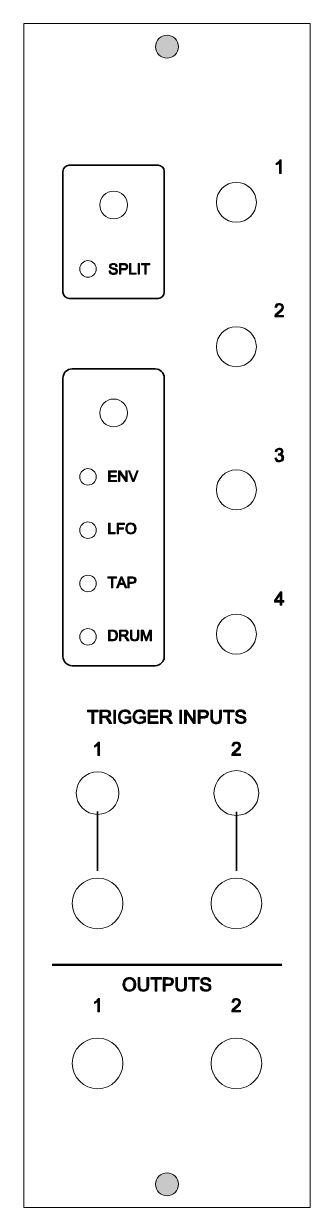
# Model space of a CAD drawing. Header units: millimetres. Extents: x -27 to 27, y -111 to 111.
import ezdxf

# ---------------------------------------------------------------- set-up
doc = ezdxf.new("R2010")
doc.units = ezdxf.units.MM
doc.header["$MEASUREMENT"] = 0
doc.layers.add('Decoupe', color=7, linetype='Continuous')
doc.layers.add('Impression', color=7, linetype='Continuous')

# ---------------------------------------------------------------- blocks, each defined once
blk = doc.blocks.new('block 2')
at = {"layer": 'Decoupe', "true_color": 0x000000}
h = blk.add_hatch(color=18, dxfattribs=at)
h.dxf.hatch_style = 2
edge = h.paths.add_edge_path()
edge.add_spline(control_points=[(2.16, 106.68), (2.16, 105.49), (1.19, 104.52), (0, 104.52), (-1.19, 104.52), (-2.16, 105.49), (-2.16, 106.68), (-2.16, 107.87), (-1.19, 108.84), (0, 108.84), (1.19, 108.84), (2.16, 107.87), (2.16, 106.68)], knot_values=[0, 0, 0, 0, 1, 1, 1, 2, 2, 2, 3, 3, 3, 4, 4, 4, 4], degree=3, periodic=1)
h = blk.add_hatch(color=18, dxfattribs=at)
h.dxf.hatch_style = 2
edge = h.paths.add_edge_path()
edge.add_spline(control_points=[(2.16, -106.68), (2.16, -107.87), (1.19, -108.84), (0, -108.84), (-1.19, -108.84), (-2.16, -107.87), (-2.16, -106.68), (-2.16, -105.49), (-1.19, -104.52), (0, -104.52), (1.19, -104.52), (2.16, -105.49), (2.16, -106.68)], knot_values=[0, 0, 0, 0, 1, 1, 1, 2, 2, 2, 3, 3, 3, 4, 4, 4, 4], degree=3, periodic=1)
at = {"layer": 'Decoupe', "color": 240, "lineweight": 18, "true_color": 0xed1c24}
blk.add_lwpolyline([(26.86, -111), (-26.86, -111), (-26.86, 111), (26.86, 111), (26.86, -111)], dxfattribs=at)
for points in [[(2.16, 106.68), (2.16, 105.49), (1.19, 104.52), (0, 104.52), (-1.19, 104.52), (-2.16, 105.49), (-2.16, 106.68), (-2.16, 107.87), (-1.19, 108.84), (0, 108.84), (1.19, 108.84), (2.16, 107.87), (2.16, 106.68)], [(2.16, -106.68), (2.16, -107.87), (1.19, -108.84), (0, -108.84), (-1.19, -108.84), (-2.16, -107.87), (-2.16, -106.68), (-2.16, -105.49), (-1.19, -104.52), (0, -104.52), (1.19, -104.52), (2.16, -105.49), (2.16, -106.68)]]:
    blk.add_open_spline(points, degree=3, knots=[0, 0, 0, 0, 1, 1, 1, 2, 2, 2, 3, 3, 3, 4, 4, 4, 4], dxfattribs=at)
at = {"layer": 'Decoupe', "color": 240, "lineweight": 18, "true_color": 0xed1f24}
for points in [[(9.25, 77.49), (9.25, 75.42), (10.93, 73.74), (13, 73.74), (15.07, 73.74), (16.75, 75.42), (16.75, 77.49), (16.75, 79.57), (15.07, 81.24), (13, 81.24), (10.93, 81.24), (9.25, 79.57), (9.25, 77.49)], [(-12.6, 77), (-12.6, 75.56), (-11.44, 74.4), (-10, 74.4), (-8.56, 74.4), (-7.4, 75.56), (-7.4, 77), (-7.4, 78.44), (-8.56, 79.6), (-10, 79.6), (-11.44, 79.6), (-12.6, 78.44), (-12.6, 77)], [(-16.36, 65), (-16.36, 64.14), (-15.67, 63.45), (-14.81, 63.45), (-13.95, 63.45), (-13.26, 64.14), (-13.26, 65), (-13.26, 65.86), (-13.95, 66.55), (-14.81, 66.55), (-15.67, 66.55), (-16.36, 65.86), (-16.36, 65)], [(9.25, 50.41), (9.25, 48.34), (10.93, 46.66), (13, 46.66), (15.07, 46.66), (16.75, 48.34), (16.75, 50.41), (16.75, 52.48), (15.07, 54.16), (13, 54.16), (10.93, 54.16), (9.25, 52.48), (9.25, 50.41)], [(-12.6, 38), (-12.6, 36.56), (-11.44, 35.4), (-10, 35.4), (-8.56, 35.4), (-7.4, 36.56), (-7.4, 38), (-7.4, 39.44), (-8.56, 40.6), (-10, 40.6), (-11.44, 40.6), (-12.6, 39.44), (-12.6, 38)], [(-16.36, 26), (-16.36, 25.14), (-15.67, 24.45), (-14.81, 24.45), (-13.95, 24.45), (-13.26, 25.14), (-13.26, 26), (-13.26, 26.86), (-13.95, 27.55), (-14.81, 27.55), (-15.67, 27.55), (-16.36, 26.86), (-16.36, 26)], [(9.25, 23.56), (9.25, 21.49), (10.93, 19.81), (13, 19.81), (15.07, 19.81), (16.75, 21.49), (16.75, 23.56), (16.75, 25.63), (15.07, 27.31), (13, 27.31), (10.93, 27.31), (9.25, 25.63), (9.25, 23.56)], [(-16.36, 16), (-16.36, 15.14), (-15.67, 14.45), (-14.81, 14.45), (-13.95, 14.45), (-13.26, 15.14), (-13.26, 16), (-13.26, 16.86), (-13.95, 17.55), (-14.81, 17.55), (-15.67, 17.55), (-16.36, 16.86), (-16.36, 16)], [(-16.36, 6), (-16.36, 5.14), (-15.67, 4.45), (-14.81, 4.45), (-13.95, 4.45), (-13.26, 5.14), (-13.26, 6), (-13.26, 6.86), (-13.95, 7.55), (-14.81, 7.55), (-15.67, 7.55), (-16.36, 6.86), (-16.36, 6)], [(9.25, -3.49), (9.25, -5.57), (10.93, -7.24), (13, -7.24), (15.07, -7.24), (16.75, -5.57), (16.75, -3.49), (16.75, -1.42), (15.07, 0.26), (13, 0.26), (10.93, 0.26), (9.25, -1.42), (9.25, -3.49)], [(-16.36, -4), (-16.36, -4.86), (-15.67, -5.55), (-14.81, -5.55), (-13.95, -5.55), (-13.26, -4.86), (-13.26, -4), (-13.26, -3.14), (-13.95, -2.45), (-14.81, -2.45), (-15.67, -2.45), (-16.36, -3.14), (-16.36, -4)], [(-17, -33.3), (-17, -35.51), (-15.21, -37.3), (-13, -37.3), (-10.79, -37.3), (-9, -35.51), (-9, -33.3), (-9, -31.09), (-10.79, -29.3), (-13, -29.3), (-15.21, -29.3), (-17, -31.09), (-17, -33.3)], [(8.8, -33.3), (8.8, -35.62), (10.68, -37.5), (13, -37.5), (15.32, -37.5), (17.2, -35.62), (17.2, -33.3), (17.2, -30.98), (15.32, -29.1), (13, -29.1), (10.68, -29.1), (8.8, -30.98), (8.8, -33.3)], [(-8.25, -54), (-8.25, -51.38), (-10.38, -49.25), (-13, -49.25), (-15.62, -49.25), (-17.75, -51.38), (-17.75, -54), (-17.75, -56.62), (-15.62, -58.75), (-13, -58.75), (-10.38, -58.75), (-8.25, -56.62), (-8.25, -54)], [(17.75, -54), (17.75, -51.38), (15.62, -49.25), (13, -49.25), (10.38, -49.25), (8.25, -51.38), (8.25, -54), (8.25, -56.62), (10.38, -58.75), (13, -58.75), (15.62, -58.75), (17.75, -56.62), (17.75, -54)], [(-8.25, -84), (-8.25, -81.38), (-10.38, -79.25), (-13, -79.25), (-15.62, -79.25), (-17.75, -81.38), (-17.75, -84), (-17.75, -86.62), (-15.62, -88.75), (-13, -88.75), (-10.38, -88.75), (-8.25, -86.62), (-8.25, -84)], [(17.75, -84), (17.75, -81.38), (15.62, -79.25), (13, -79.25), (10.38, -79.25), (8.25, -81.38), (8.25, -84), (8.25, -86.62), (10.38, -88.75), (13, -88.75), (15.62, -88.75), (17.75, -86.62), (17.75, -84)]]:
    blk.add_open_spline(points, degree=3, knots=[0, 0, 0, 0, 1, 1, 1, 2, 2, 2, 3, 3, 3, 4, 4, 4, 4], dxfattribs=at)
blk = doc.blocks.new('block 4')
at = {"layer": 'Impression', "true_color": 0xffffff}
h = blk.add_hatch(color=7, dxfattribs=at)
h.dxf.hatch_style = 2
edge = h.paths.add_edge_path()
edge.add_spline(control_points=[(-12.67, -26.27), (-12.67, -26.27), (-12.98, -26.27), (-12.98, -26.27), (-12.98, -26.27), (-12.98, -24.29), (-12.98, -24.29), (-13.05, -24.36), (-13.15, -24.43), (-13.27, -24.51), (-13.39, -24.58), (-13.5, -24.63), (-13.6, -24.67), (-13.6, -24.67), (-13.6, -24.37), (-13.6, -24.37), (-13.42, -24.28), (-13.27, -24.19), (-13.14, -24.07), (-13.01, -23.95), (-12.92, -23.84), (-12.87, -23.73), (-12.87, -23.73), (-12.67, -23.73), (-12.67, -23.73), (-12.67, -23.73), (-12.67, -26.27), (-12.67, -26.27)], knot_values=[0, 0, 0, 0, 1, 1, 1, 2, 2, 2, 3, 3, 3, 4, 4, 4, 5, 5, 5, 6, 6, 6, 7, 7, 7, 8, 8, 8, 9, 9, 9, 9], degree=3, periodic=1)
at = {"layer": 'Impression', "lineweight": 0}
blk.add_open_spline([(-12.67, -26.27), (-12.67, -26.27), (-12.98, -26.27), (-12.98, -26.27), (-12.98, -26.27), (-12.98, -24.29), (-12.98, -24.29), (-13.05, -24.36), (-13.15, -24.43), (-13.27, -24.51), (-13.39, -24.58), (-13.5, -24.63), (-13.6, -24.67), (-13.6, -24.67), (-13.6, -24.37), (-13.6, -24.37), (-13.42, -24.28), (-13.27, -24.19), (-13.14, -24.07), (-13.01, -23.95), (-12.92, -23.84), (-12.87, -23.73), (-12.87, -23.73), (-12.67, -23.73), (-12.67, -23.73), (-12.67, -23.73), (-12.67, -26.27), (-12.67, -26.27)], degree=3, knots=[0, 0, 0, 0, 1, 1, 1, 2, 2, 2, 3, 3, 3, 4, 4, 4, 5, 5, 5, 6, 6, 6, 7, 7, 7, 8, 8, 8, 9, 9, 9, 9], dxfattribs=at)
blk = doc.blocks.new('block 5')
at = {"layer": 'Impression', "true_color": 0xffffff}
h = blk.add_hatch(color=7, dxfattribs=at)
h.dxf.hatch_style = 2
edge = h.paths.add_edge_path()
edge.add_spline(control_points=[(13.8, -25.97), (13.8, -25.97), (13.8, -26.27), (13.8, -26.27), (13.8, -26.27), (12.13, -26.27), (12.13, -26.27), (12.12, -26.19), (12.14, -26.12), (12.16, -26.05), (12.2, -25.94), (12.27, -25.83), (12.37, -25.72), (12.46, -25.61), (12.6, -25.48), (12.77, -25.33), (13.05, -25.11), (13.23, -24.93), (13.33, -24.8), (13.42, -24.67), (13.47, -24.54), (13.47, -24.43), (13.47, -24.3), (13.43, -24.2), (13.34, -24.12), (13.25, -24.03), (13.14, -23.99), (13, -23.99), (12.85, -23.99), (12.73, -24.03), (12.64, -24.12), (12.55, -24.21), (12.5, -24.34), (12.5, -24.5), (12.5, -24.5), (12.18, -24.46), (12.18, -24.46), (12.21, -24.22), (12.29, -24.04), (12.43, -23.92), (12.57, -23.79), (12.76, -23.73), (13, -23.73), (13.25, -23.73), (13.44, -23.8), (13.58, -23.93), (13.72, -24.07), (13.79, -24.23), (13.79, -24.43), (13.79, -24.53), (13.77, -24.63), (13.73, -24.73), (13.69, -24.83), (13.62, -24.93), (13.52, -25.04), (13.43, -25.15), (13.27, -25.3), (13.05, -25.48), (12.86, -25.64), (12.74, -25.75), (12.69, -25.8), (12.63, -25.86), (12.59, -25.91), (12.56, -25.97), (12.56, -25.97), (13.8, -25.97), (13.8, -25.97)], knot_values=[0, 0, 0, 0, 1, 1, 1, 2, 2, 2, 3, 3, 3, 4, 4, 4, 5, 5, 5, 6, 6, 6, 7, 7, 7, 8, 8, 8, 9, 9, 9, 10, 10, 10, 11, 11, 11, 12, 12, 12, 13, 13, 13, 14, 14, 14, 15, 15, 15, 16, 16, 16, 17, 17, 17, 18, 18, 18, 19, 19, 19, 20, 20, 20, 21, 21, 21, 22, 22, 22, 22], degree=3, periodic=1)
at = {"layer": 'Impression', "lineweight": 0}
blk.add_open_spline([(13.8, -25.97), (13.8, -25.97), (13.8, -26.27), (13.8, -26.27), (13.8, -26.27), (12.13, -26.27), (12.13, -26.27), (12.12, -26.19), (12.14, -26.12), (12.16, -26.05), (12.2, -25.94), (12.27, -25.83), (12.37, -25.72), (12.46, -25.61), (12.6, -25.48), (12.77, -25.33), (13.05, -25.11), (13.23, -24.93), (13.33, -24.8), (13.42, -24.67), (13.47, -24.54), (13.47, -24.43), (13.47, -24.3), (13.43, -24.2), (13.34, -24.12), (13.25, -24.03), (13.14, -23.99), (13, -23.99), (12.85, -23.99), (12.73, -24.03), (12.64, -24.12), (12.55, -24.21), (12.5, -24.34), (12.5, -24.5), (12.5, -24.5), (12.18, -24.46), (12.18, -24.46), (12.21, -24.22), (12.29, -24.04), (12.43, -23.92), (12.57, -23.79), (12.76, -23.73), (13, -23.73), (13.25, -23.73), (13.44, -23.8), (13.58, -23.93), (13.72, -24.07), (13.79, -24.23), (13.79, -24.43), (13.79, -24.53), (13.77, -24.63), (13.73, -24.73), (13.69, -24.83), (13.62, -24.93), (13.52, -25.04), (13.43, -25.15), (13.27, -25.3), (13.05, -25.48), (12.86, -25.64), (12.74, -25.75), (12.69, -25.8), (12.63, -25.86), (12.59, -25.91), (12.56, -25.97), (12.56, -25.97), (13.8, -25.97), (13.8, -25.97)], degree=3, knots=[0, 0, 0, 0, 1, 1, 1, 2, 2, 2, 3, 3, 3, 4, 4, 4, 5, 5, 5, 6, 6, 6, 7, 7, 7, 8, 8, 8, 9, 9, 9, 10, 10, 10, 11, 11, 11, 12, 12, 12, 13, 13, 13, 14, 14, 14, 15, 15, 15, 16, 16, 16, 17, 17, 17, 18, 18, 18, 19, 19, 19, 20, 20, 20, 21, 21, 21, 22, 22, 22, 22], dxfattribs=at)
blk = doc.blocks.new('block 6')
at = {"layer": 'Impression', "true_color": 0xffffff}
h = blk.add_hatch(color=7, dxfattribs=at)
h.dxf.hatch_style = 2
edge = h.paths.add_edge_path()
edge.add_spline(control_points=[(-12.67, -74.35), (-12.67, -74.35), (-12.98, -74.35), (-12.98, -74.35), (-12.98, -74.35), (-12.98, -72.38), (-12.98, -72.38), (-13.05, -72.45), (-13.15, -72.52), (-13.27, -72.59), (-13.39, -72.66), (-13.5, -72.72), (-13.6, -72.75), (-13.6, -72.75), (-13.6, -72.45), (-13.6, -72.45), (-13.42, -72.37), (-13.27, -72.27), (-13.14, -72.16), (-13.01, -72.04), (-12.92, -71.93), (-12.87, -71.82), (-12.87, -71.82), (-12.67, -71.82), (-12.67, -71.82), (-12.67, -71.82), (-12.67, -74.35), (-12.67, -74.35)], knot_values=[0, 0, 0, 0, 1, 1, 1, 2, 2, 2, 3, 3, 3, 4, 4, 4, 5, 5, 5, 6, 6, 6, 7, 7, 7, 8, 8, 8, 9, 9, 9, 9], degree=3, periodic=1)
at = {"layer": 'Impression', "lineweight": 0}
blk.add_open_spline([(-12.67, -74.35), (-12.67, -74.35), (-12.98, -74.35), (-12.98, -74.35), (-12.98, -74.35), (-12.98, -72.38), (-12.98, -72.38), (-13.05, -72.45), (-13.15, -72.52), (-13.27, -72.59), (-13.39, -72.66), (-13.5, -72.72), (-13.6, -72.75), (-13.6, -72.75), (-13.6, -72.45), (-13.6, -72.45), (-13.42, -72.37), (-13.27, -72.27), (-13.14, -72.16), (-13.01, -72.04), (-12.92, -71.93), (-12.87, -71.82), (-12.87, -71.82), (-12.67, -71.82), (-12.67, -71.82), (-12.67, -71.82), (-12.67, -74.35), (-12.67, -74.35)], degree=3, knots=[0, 0, 0, 0, 1, 1, 1, 2, 2, 2, 3, 3, 3, 4, 4, 4, 5, 5, 5, 6, 6, 6, 7, 7, 7, 8, 8, 8, 9, 9, 9, 9], dxfattribs=at)
blk = doc.blocks.new('block 7')
at = {"layer": 'Impression', "true_color": 0xffffff}
h = blk.add_hatch(color=7, dxfattribs=at)
h.dxf.hatch_style = 2
edge = h.paths.add_edge_path()
edge.add_spline(control_points=[(13.8, -74.06), (13.8, -74.06), (13.8, -74.35), (13.8, -74.35), (13.8, -74.35), (12.13, -74.35), (12.13, -74.35), (12.12, -74.28), (12.14, -74.21), (12.16, -74.14), (12.2, -74.02), (12.27, -73.91), (12.37, -73.8), (12.46, -73.69), (12.6, -73.56), (12.77, -73.42), (13.05, -73.19), (13.23, -73.02), (13.33, -72.88), (13.42, -72.75), (13.47, -72.63), (13.47, -72.51), (13.47, -72.39), (13.43, -72.29), (13.34, -72.2), (13.25, -72.12), (13.14, -72.07), (13, -72.07), (12.85, -72.07), (12.73, -72.12), (12.64, -72.21), (12.55, -72.3), (12.5, -72.42), (12.5, -72.58), (12.5, -72.58), (12.18, -72.55), (12.18, -72.55), (12.21, -72.31), (12.29, -72.13), (12.43, -72), (12.57, -71.88), (12.76, -71.82), (13, -71.82), (13.25, -71.82), (13.44, -71.88), (13.58, -72.02), (13.72, -72.15), (13.79, -72.32), (13.79, -72.52), (13.79, -72.62), (13.77, -72.72), (13.73, -72.82), (13.69, -72.91), (13.62, -73.02), (13.52, -73.12), (13.43, -73.23), (13.27, -73.38), (13.05, -73.57), (12.86, -73.73), (12.74, -73.83), (12.69, -73.89), (12.63, -73.94), (12.59, -74), (12.56, -74.06), (12.56, -74.06), (13.8, -74.06), (13.8, -74.06)], knot_values=[0, 0, 0, 0, 1, 1, 1, 2, 2, 2, 3, 3, 3, 4, 4, 4, 5, 5, 5, 6, 6, 6, 7, 7, 7, 8, 8, 8, 9, 9, 9, 10, 10, 10, 11, 11, 11, 12, 12, 12, 13, 13, 13, 14, 14, 14, 15, 15, 15, 16, 16, 16, 17, 17, 17, 18, 18, 18, 19, 19, 19, 20, 20, 20, 21, 21, 21, 22, 22, 22, 22], degree=3, periodic=1)
at = {"layer": 'Impression', "lineweight": 0}
blk.add_open_spline([(13.8, -74.06), (13.8, -74.06), (13.8, -74.35), (13.8, -74.35), (13.8, -74.35), (12.13, -74.35), (12.13, -74.35), (12.12, -74.28), (12.14, -74.21), (12.16, -74.14), (12.2, -74.02), (12.27, -73.91), (12.37, -73.8), (12.46, -73.69), (12.6, -73.56), (12.77, -73.42), (13.05, -73.19), (13.23, -73.02), (13.33, -72.88), (13.42, -72.75), (13.47, -72.63), (13.47, -72.51), (13.47, -72.39), (13.43, -72.29), (13.34, -72.2), (13.25, -72.12), (13.14, -72.07), (13, -72.07), (12.85, -72.07), (12.73, -72.12), (12.64, -72.21), (12.55, -72.3), (12.5, -72.42), (12.5, -72.58), (12.5, -72.58), (12.18, -72.55), (12.18, -72.55), (12.21, -72.31), (12.29, -72.13), (12.43, -72), (12.57, -71.88), (12.76, -71.82), (13, -71.82), (13.25, -71.82), (13.44, -71.88), (13.58, -72.02), (13.72, -72.15), (13.79, -72.32), (13.79, -72.52), (13.79, -72.62), (13.77, -72.72), (13.73, -72.82), (13.69, -72.91), (13.62, -73.02), (13.52, -73.12), (13.43, -73.23), (13.27, -73.38), (13.05, -73.57), (12.86, -73.73), (12.74, -73.83), (12.69, -73.89), (12.63, -73.94), (12.59, -74), (12.56, -74.06), (12.56, -74.06), (13.8, -74.06), (13.8, -74.06)], degree=3, knots=[0, 0, 0, 0, 1, 1, 1, 2, 2, 2, 3, 3, 3, 4, 4, 4, 5, 5, 5, 6, 6, 6, 7, 7, 7, 8, 8, 8, 9, 9, 9, 10, 10, 10, 11, 11, 11, 12, 12, 12, 13, 13, 13, 14, 14, 14, 15, 15, 15, 16, 16, 16, 17, 17, 17, 18, 18, 18, 19, 19, 19, 20, 20, 20, 21, 21, 21, 22, 22, 22, 22], dxfattribs=at)
blk = doc.blocks.new('block 8')
at = {"layer": 'Impression', "true_color": 0xffffff}
h = blk.add_hatch(color=7, dxfattribs=at)
h.dxf.hatch_style = 2
edge = h.paths.add_edge_path()
edge.add_spline(control_points=[(-8.26, -69.22), (-8.26, -68.8), (-8.14, -68.47), (-7.92, -68.23), (-7.69, -68), (-7.4, -67.88), (-7.05, -67.88), (-6.81, -67.88), (-6.6, -67.93), (-6.42, -68.05), (-6.23, -68.16), (-6.09, -68.31), (-5.99, -68.51), (-5.89, -68.71), (-5.84, -68.94), (-5.84, -69.19), (-5.84, -69.45), (-5.89, -69.67), (-6, -69.88), (-6.1, -70.08), (-6.25, -70.23), (-6.44, -70.34), (-6.63, -70.44), (-6.83, -70.49), (-7.05, -70.49), (-7.29, -70.49), (-7.5, -70.43), (-7.69, -70.32), (-7.87, -70.21), (-8.02, -70.05), (-8.11, -69.85), (-8.21, -69.65), (-8.26, -69.44), (-8.26, -69.22)], knot_values=[0, 0, 0, 0, 1, 1, 1, 2, 2, 2, 3, 3, 3, 4, 4, 4, 5, 5, 5, 6, 6, 6, 7, 7, 7, 8, 8, 8, 9, 9, 9, 10, 10, 10, 11, 11, 11, 11], degree=3, periodic=1)
edge = h.paths.add_edge_path()
edge.add_spline(control_points=[(-7.91, -69.22), (-7.91, -69.53), (-7.83, -69.77), (-7.67, -69.94), (-7.5, -70.12), (-7.3, -70.21), (-7.05, -70.21), (-6.8, -70.21), (-6.59, -70.12), (-6.43, -69.94), (-6.27, -69.76), (-6.19, -69.51), (-6.19, -69.19), (-6.19, -68.98), (-6.22, -68.8), (-6.29, -68.65), (-6.36, -68.5), (-6.46, -68.38), (-6.6, -68.29), (-6.73, -68.21), (-6.88, -68.17), (-7.05, -68.17), (-7.28, -68.17), (-7.49, -68.25), (-7.66, -68.41), (-7.83, -68.57), (-7.91, -68.84), (-7.91, -69.22)], knot_values=[0, 0, 0, 0, 1, 1, 1, 2, 2, 2, 3, 3, 3, 4, 4, 4, 5, 5, 5, 6, 6, 6, 7, 7, 7, 8, 8, 8, 9, 9, 9, 9], degree=3, periodic=1)
h = blk.add_hatch(color=7, dxfattribs=at)
h.dxf.hatch_style = 2
edge = h.paths.add_edge_path()
edge.add_spline(control_points=[(-3.75, -67.92), (-3.75, -67.92), (-3.42, -67.92), (-3.42, -67.92), (-3.42, -67.92), (-3.42, -69.38), (-3.42, -69.38), (-3.42, -69.64), (-3.45, -69.84), (-3.51, -69.99), (-3.56, -70.14), (-3.67, -70.26), (-3.82, -70.35), (-3.97, -70.45), (-4.16, -70.49), (-4.41, -70.49), (-4.64, -70.49), (-4.84, -70.45), (-4.99, -70.37), (-5.14, -70.29), (-5.25, -70.17), (-5.31, -70.02), (-5.37, -69.86), (-5.41, -69.65), (-5.41, -69.38), (-5.41, -69.38), (-5.41, -67.92), (-5.41, -67.92), (-5.41, -67.92), (-5.07, -67.92), (-5.07, -67.92), (-5.07, -67.92), (-5.07, -69.38), (-5.07, -69.38), (-5.07, -69.6), (-5.05, -69.76), (-5.01, -69.87), (-4.97, -69.97), (-4.9, -70.05), (-4.8, -70.11), (-4.7, -70.16), (-4.58, -70.19), (-4.44, -70.19), (-4.19, -70.19), (-4.02, -70.13), (-3.91, -70.02), (-3.81, -69.91), (-3.75, -69.7), (-3.75, -69.38), (-3.75, -69.38), (-3.75, -67.92), (-3.75, -67.92)], knot_values=[0, 0, 0, 0, 1, 1, 1, 2, 2, 2, 3, 3, 3, 4, 4, 4, 5, 5, 5, 6, 6, 6, 7, 7, 7, 8, 8, 8, 9, 9, 9, 10, 10, 10, 11, 11, 11, 12, 12, 12, 13, 13, 13, 14, 14, 14, 15, 15, 15, 16, 16, 16, 17, 17, 17, 17], degree=3, periodic=1)
h = blk.add_hatch(color=7, dxfattribs=at)
h.dxf.hatch_style = 2
h.paths.add_polyline_path([(-2.22, -70.45), (-2.22, -68.22), (-3.05, -68.22), (-3.05, -67.92), (-1.05, -67.92), (-1.05, -68.22), (-1.89, -68.22), (-1.89, -70.45)])
h = blk.add_hatch(color=7, dxfattribs=at)
h.dxf.hatch_style = 2
edge = h.paths.add_edge_path()
edge.add_spline(control_points=[(-0.71, -70.45), (-0.71, -70.45), (-0.71, -67.92), (-0.71, -67.92), (-0.71, -67.92), (0.24, -67.92), (0.24, -67.92), (0.41, -67.92), (0.54, -67.93), (0.63, -67.95), (0.75, -67.97), (0.86, -68.01), (0.94, -68.07), (1.02, -68.12), (1.09, -68.21), (1.14, -68.31), (1.19, -68.41), (1.22, -68.53), (1.22, -68.65), (1.22, -68.87), (1.15, -69.05), (1.01, -69.2), (0.88, -69.35), (0.63, -69.42), (0.27, -69.42), (0.27, -69.42), (-0.37, -69.42), (-0.37, -69.42), (-0.37, -69.42), (-0.37, -70.45), (-0.37, -70.45), (-0.37, -70.45), (-0.71, -70.45), (-0.71, -70.45)], knot_values=[0, 0, 0, 0, 1, 1, 1, 2, 2, 2, 3, 3, 3, 4, 4, 4, 5, 5, 5, 6, 6, 6, 7, 7, 7, 8, 8, 8, 9, 9, 9, 10, 10, 10, 11, 11, 11, 11], degree=3, periodic=1)
edge = h.paths.add_edge_path()
edge.add_spline(control_points=[(-0.37, -69.12), (-0.37, -69.12), (0.28, -69.12), (0.28, -69.12), (0.49, -69.12), (0.65, -69.08), (0.74, -69), (0.83, -68.92), (0.87, -68.81), (0.87, -68.66), (0.87, -68.56), (0.85, -68.47), (0.79, -68.39), (0.74, -68.32), (0.67, -68.27), (0.58, -68.24), (0.53, -68.23), (0.42, -68.22), (0.27, -68.22), (0.27, -68.22), (-0.37, -68.22), (-0.37, -68.22), (-0.37, -68.22), (-0.37, -69.12), (-0.37, -69.12)], knot_values=[0, 0, 0, 0, 1, 1, 1, 2, 2, 2, 3, 3, 3, 4, 4, 4, 5, 5, 5, 6, 6, 6, 7, 7, 7, 8, 8, 8, 8], degree=3, periodic=1)
h = blk.add_hatch(color=7, dxfattribs=at)
h.dxf.hatch_style = 2
edge = h.paths.add_edge_path()
edge.add_spline(control_points=[(3.3, -67.92), (3.3, -67.92), (3.64, -67.92), (3.64, -67.92), (3.64, -67.92), (3.64, -69.38), (3.64, -69.38), (3.64, -69.64), (3.61, -69.84), (3.55, -69.99), (3.49, -70.14), (3.39, -70.26), (3.24, -70.35), (3.09, -70.45), (2.89, -70.49), (2.65, -70.49), (2.41, -70.49), (2.22, -70.45), (2.07, -70.37), (1.92, -70.29), (1.81, -70.17), (1.75, -70.02), (1.68, -69.86), (1.65, -69.65), (1.65, -69.38), (1.65, -69.38), (1.65, -67.92), (1.65, -67.92), (1.65, -67.92), (1.98, -67.92), (1.98, -67.92), (1.98, -67.92), (1.98, -69.38), (1.98, -69.38), (1.98, -69.6), (2, -69.76), (2.04, -69.87), (2.09, -69.97), (2.16, -70.05), (2.25, -70.11), (2.35, -70.16), (2.48, -70.19), (2.62, -70.19), (2.86, -70.19), (3.04, -70.13), (3.14, -70.02), (3.25, -69.91), (3.3, -69.7), (3.3, -69.38), (3.3, -69.38), (3.3, -67.92), (3.3, -67.92)], knot_values=[0, 0, 0, 0, 1, 1, 1, 2, 2, 2, 3, 3, 3, 4, 4, 4, 5, 5, 5, 6, 6, 6, 7, 7, 7, 8, 8, 8, 9, 9, 9, 10, 10, 10, 11, 11, 11, 12, 12, 12, 13, 13, 13, 14, 14, 14, 15, 15, 15, 16, 16, 16, 17, 17, 17, 17], degree=3, periodic=1)
h = blk.add_hatch(color=7, dxfattribs=at)
h.dxf.hatch_style = 2
h.paths.add_polyline_path([(4.83, -70.45), (4.83, -68.22), (4, -68.22), (4, -67.92), (6, -67.92), (6, -68.22), (5.17, -68.22), (5.17, -70.45)])
h = blk.add_hatch(color=7, dxfattribs=at)
h.dxf.hatch_style = 2
edge = h.paths.add_edge_path()
edge.add_spline(control_points=[(6.23, -69.64), (6.23, -69.64), (6.55, -69.61), (6.55, -69.61), (6.56, -69.74), (6.6, -69.84), (6.65, -69.92), (6.71, -70), (6.79, -70.07), (6.91, -70.12), (7.02, -70.17), (7.15, -70.19), (7.29, -70.19), (7.42, -70.19), (7.53, -70.17), (7.63, -70.14), (7.73, -70.1), (7.8, -70.05), (7.85, -69.98), (7.9, -69.91), (7.92, -69.84), (7.92, -69.76), (7.92, -69.68), (7.9, -69.61), (7.85, -69.56), (7.81, -69.5), (7.73, -69.45), (7.62, -69.41), (7.56, -69.38), (7.41, -69.34), (7.18, -69.28), (6.94, -69.23), (6.78, -69.18), (6.69, -69.13), (6.57, -69.06), (6.48, -68.98), (6.42, -68.89), (6.36, -68.8), (6.33, -68.69), (6.33, -68.58), (6.33, -68.45), (6.37, -68.33), (6.44, -68.22), (6.51, -68.11), (6.62, -68.02), (6.76, -67.97), (6.89, -67.91), (7.05, -67.88), (7.22, -67.88), (7.41, -67.88), (7.57, -67.91), (7.71, -67.97), (7.86, -68.03), (7.97, -68.12), (8.04, -68.24), (8.12, -68.35), (8.16, -68.49), (8.17, -68.64), (8.17, -68.64), (7.85, -68.66), (7.85, -68.66), (7.83, -68.5), (7.77, -68.38), (7.67, -68.3), (7.57, -68.22), (7.43, -68.18), (7.23, -68.18), (7.03, -68.18), (6.88, -68.21), (6.79, -68.29), (6.7, -68.36), (6.65, -68.45), (6.65, -68.55), (6.65, -68.64), (6.68, -68.72), (6.75, -68.78), (6.81, -68.84), (6.98, -68.9), (7.25, -68.96), (7.53, -69.02), (7.71, -69.07), (7.81, -69.12), (7.96, -69.19), (8.07, -69.27), (8.14, -69.38), (8.21, -69.48), (8.24, -69.6), (8.24, -69.74), (8.24, -69.87), (8.2, -70), (8.13, -70.12), (8.05, -70.23), (7.94, -70.33), (7.8, -70.39), (7.65, -70.46), (7.49, -70.49), (7.31, -70.49), (7.08, -70.49), (6.89, -70.46), (6.74, -70.39), (6.58, -70.33), (6.46, -70.23), (6.37, -70.09), (6.28, -69.96), (6.24, -69.81), (6.23, -69.64)], knot_values=[0, 0, 0, 0, 1, 1, 1, 2, 2, 2, 3, 3, 3, 4, 4, 4, 5, 5, 5, 6, 6, 6, 7, 7, 7, 8, 8, 8, 9, 9, 9, 10, 10, 10, 11, 11, 11, 12, 12, 12, 13, 13, 13, 14, 14, 14, 15, 15, 15, 16, 16, 16, 17, 17, 17, 18, 18, 18, 19, 19, 19, 20, 20, 20, 21, 21, 21, 22, 22, 22, 23, 23, 23, 24, 24, 24, 25, 25, 25, 26, 26, 26, 27, 27, 27, 28, 28, 28, 29, 29, 29, 30, 30, 30, 31, 31, 31, 32, 32, 32, 33, 33, 33, 34, 34, 34, 35, 35, 35, 35], degree=3, periodic=1)
at = {"layer": 'Impression', "lineweight": 0}
for points in [[(-2.22, -70.45), (-2.22, -68.22), (-3.05, -68.22), (-3.05, -67.92), (-1.05, -67.92), (-1.05, -68.22), (-1.89, -68.22), (-1.89, -70.45), (-2.22, -70.45)], [(4.83, -70.45), (4.83, -68.22), (4, -68.22), (4, -67.92), (6, -67.92), (6, -68.22), (5.17, -68.22), (5.17, -70.45), (4.83, -70.45)]]:
    blk.add_lwpolyline(points, dxfattribs=at)
for points, knots in [([(-8.26, -69.22), (-8.26, -68.8), (-8.14, -68.47), (-7.92, -68.23), (-7.69, -68), (-7.4, -67.88), (-7.05, -67.88), (-6.81, -67.88), (-6.6, -67.93), (-6.42, -68.05), (-6.23, -68.16), (-6.09, -68.31), (-5.99, -68.51), (-5.89, -68.71), (-5.84, -68.94), (-5.84, -69.19), (-5.84, -69.45), (-5.89, -69.67), (-6, -69.88), (-6.1, -70.08), (-6.25, -70.23), (-6.44, -70.34), (-6.63, -70.44), (-6.83, -70.49), (-7.05, -70.49), (-7.29, -70.49), (-7.5, -70.43), (-7.69, -70.32), (-7.87, -70.21), (-8.02, -70.05), (-8.11, -69.85), (-8.21, -69.65), (-8.26, -69.44), (-8.26, -69.22)], [0, 0, 0, 0, 1, 1, 1, 2, 2, 2, 3, 3, 3, 4, 4, 4, 5, 5, 5, 6, 6, 6, 7, 7, 7, 8, 8, 8, 9, 9, 9, 10, 10, 10, 11, 11, 11, 11]), ([(-7.91, -69.22), (-7.91, -69.53), (-7.83, -69.77), (-7.67, -69.94), (-7.5, -70.12), (-7.3, -70.21), (-7.05, -70.21), (-6.8, -70.21), (-6.59, -70.12), (-6.43, -69.94), (-6.27, -69.76), (-6.19, -69.51), (-6.19, -69.19), (-6.19, -68.98), (-6.22, -68.8), (-6.29, -68.65), (-6.36, -68.5), (-6.46, -68.38), (-6.6, -68.29), (-6.73, -68.21), (-6.88, -68.17), (-7.05, -68.17), (-7.28, -68.17), (-7.49, -68.25), (-7.66, -68.41), (-7.83, -68.57), (-7.91, -68.84), (-7.91, -69.22)], [0, 0, 0, 0, 1, 1, 1, 2, 2, 2, 3, 3, 3, 4, 4, 4, 5, 5, 5, 6, 6, 6, 7, 7, 7, 8, 8, 8, 9, 9, 9, 9]), ([(-3.75, -67.92), (-3.75, -67.92), (-3.42, -67.92), (-3.42, -67.92), (-3.42, -67.92), (-3.42, -69.38), (-3.42, -69.38), (-3.42, -69.64), (-3.45, -69.84), (-3.51, -69.99), (-3.56, -70.14), (-3.67, -70.26), (-3.82, -70.35), (-3.97, -70.45), (-4.16, -70.49), (-4.41, -70.49), (-4.64, -70.49), (-4.84, -70.45), (-4.99, -70.37), (-5.14, -70.29), (-5.25, -70.17), (-5.31, -70.02), (-5.37, -69.86), (-5.41, -69.65), (-5.41, -69.38), (-5.41, -69.38), (-5.41, -67.92), (-5.41, -67.92), (-5.41, -67.92), (-5.07, -67.92), (-5.07, -67.92), (-5.07, -67.92), (-5.07, -69.38), (-5.07, -69.38), (-5.07, -69.6), (-5.05, -69.76), (-5.01, -69.87), (-4.97, -69.97), (-4.9, -70.05), (-4.8, -70.11), (-4.7, -70.16), (-4.58, -70.19), (-4.44, -70.19), (-4.19, -70.19), (-4.02, -70.13), (-3.91, -70.02), (-3.81, -69.91), (-3.75, -69.7), (-3.75, -69.38), (-3.75, -69.38), (-3.75, -67.92), (-3.75, -67.92)], [0, 0, 0, 0, 1, 1, 1, 2, 2, 2, 3, 3, 3, 4, 4, 4, 5, 5, 5, 6, 6, 6, 7, 7, 7, 8, 8, 8, 9, 9, 9, 10, 10, 10, 11, 11, 11, 12, 12, 12, 13, 13, 13, 14, 14, 14, 15, 15, 15, 16, 16, 16, 17, 17, 17, 17]), ([(-0.71, -70.45), (-0.71, -70.45), (-0.71, -67.92), (-0.71, -67.92), (-0.71, -67.92), (0.24, -67.92), (0.24, -67.92), (0.41, -67.92), (0.54, -67.93), (0.63, -67.95), (0.75, -67.97), (0.86, -68.01), (0.94, -68.07), (1.02, -68.12), (1.09, -68.21), (1.14, -68.31), (1.19, -68.41), (1.22, -68.53), (1.22, -68.65), (1.22, -68.87), (1.15, -69.05), (1.01, -69.2), (0.88, -69.35), (0.63, -69.42), (0.27, -69.42), (0.27, -69.42), (-0.37, -69.42), (-0.37, -69.42), (-0.37, -69.42), (-0.37, -70.45), (-0.37, -70.45), (-0.37, -70.45), (-0.71, -70.45), (-0.71, -70.45)], [0, 0, 0, 0, 1, 1, 1, 2, 2, 2, 3, 3, 3, 4, 4, 4, 5, 5, 5, 6, 6, 6, 7, 7, 7, 8, 8, 8, 9, 9, 9, 10, 10, 10, 11, 11, 11, 11]), ([(-0.37, -69.12), (-0.37, -69.12), (0.28, -69.12), (0.28, -69.12), (0.49, -69.12), (0.65, -69.08), (0.74, -69), (0.83, -68.92), (0.87, -68.81), (0.87, -68.66), (0.87, -68.56), (0.85, -68.47), (0.79, -68.39), (0.74, -68.32), (0.67, -68.27), (0.58, -68.24), (0.53, -68.23), (0.42, -68.22), (0.27, -68.22), (0.27, -68.22), (-0.37, -68.22), (-0.37, -68.22), (-0.37, -68.22), (-0.37, -69.12), (-0.37, -69.12)], [0, 0, 0, 0, 1, 1, 1, 2, 2, 2, 3, 3, 3, 4, 4, 4, 5, 5, 5, 6, 6, 6, 7, 7, 7, 8, 8, 8, 8]), ([(3.3, -67.92), (3.3, -67.92), (3.64, -67.92), (3.64, -67.92), (3.64, -67.92), (3.64, -69.38), (3.64, -69.38), (3.64, -69.64), (3.61, -69.84), (3.55, -69.99), (3.49, -70.14), (3.39, -70.26), (3.24, -70.35), (3.09, -70.45), (2.89, -70.49), (2.65, -70.49), (2.41, -70.49), (2.22, -70.45), (2.07, -70.37), (1.92, -70.29), (1.81, -70.17), (1.75, -70.02), (1.68, -69.86), (1.65, -69.65), (1.65, -69.38), (1.65, -69.38), (1.65, -67.92), (1.65, -67.92), (1.65, -67.92), (1.98, -67.92), (1.98, -67.92), (1.98, -67.92), (1.98, -69.38), (1.98, -69.38), (1.98, -69.6), (2, -69.76), (2.04, -69.87), (2.09, -69.97), (2.16, -70.05), (2.25, -70.11), (2.35, -70.16), (2.48, -70.19), (2.62, -70.19), (2.86, -70.19), (3.04, -70.13), (3.14, -70.02), (3.25, -69.91), (3.3, -69.7), (3.3, -69.38), (3.3, -69.38), (3.3, -67.92), (3.3, -67.92)], [0, 0, 0, 0, 1, 1, 1, 2, 2, 2, 3, 3, 3, 4, 4, 4, 5, 5, 5, 6, 6, 6, 7, 7, 7, 8, 8, 8, 9, 9, 9, 10, 10, 10, 11, 11, 11, 12, 12, 12, 13, 13, 13, 14, 14, 14, 15, 15, 15, 16, 16, 16, 17, 17, 17, 17]), ([(6.23, -69.64), (6.23, -69.64), (6.55, -69.61), (6.55, -69.61), (6.56, -69.74), (6.6, -69.84), (6.65, -69.92), (6.71, -70), (6.79, -70.07), (6.91, -70.12), (7.02, -70.17), (7.15, -70.19), (7.29, -70.19), (7.42, -70.19), (7.53, -70.17), (7.63, -70.14), (7.73, -70.1), (7.8, -70.05), (7.85, -69.98), (7.9, -69.91), (7.92, -69.84), (7.92, -69.76), (7.92, -69.68), (7.9, -69.61), (7.85, -69.56), (7.81, -69.5), (7.73, -69.45), (7.62, -69.41), (7.56, -69.38), (7.41, -69.34), (7.18, -69.28), (6.94, -69.23), (6.78, -69.18), (6.69, -69.13), (6.57, -69.06), (6.48, -68.98), (6.42, -68.89), (6.36, -68.8), (6.33, -68.69), (6.33, -68.58), (6.33, -68.45), (6.37, -68.33), (6.44, -68.22), (6.51, -68.11), (6.62, -68.02), (6.76, -67.97), (6.89, -67.91), (7.05, -67.88), (7.22, -67.88), (7.41, -67.88), (7.57, -67.91), (7.71, -67.97), (7.86, -68.03), (7.97, -68.12), (8.04, -68.24), (8.12, -68.35), (8.16, -68.49), (8.17, -68.64), (8.17, -68.64), (7.85, -68.66), (7.85, -68.66), (7.83, -68.5), (7.77, -68.38), (7.67, -68.3), (7.57, -68.22), (7.43, -68.18), (7.23, -68.18), (7.03, -68.18), (6.88, -68.21), (6.79, -68.29), (6.7, -68.36), (6.65, -68.45), (6.65, -68.55), (6.65, -68.64), (6.68, -68.72), (6.75, -68.78), (6.81, -68.84), (6.98, -68.9), (7.25, -68.96), (7.53, -69.02), (7.71, -69.07), (7.81, -69.12), (7.96, -69.19), (8.07, -69.27), (8.14, -69.38), (8.21, -69.48), (8.24, -69.6), (8.24, -69.74), (8.24, -69.87), (8.2, -70), (8.13, -70.12), (8.05, -70.23), (7.94, -70.33), (7.8, -70.39), (7.65, -70.46), (7.49, -70.49), (7.31, -70.49), (7.08, -70.49), (6.89, -70.46), (6.74, -70.39), (6.58, -70.33), (6.46, -70.23), (6.37, -70.09), (6.28, -69.96), (6.24, -69.81), (6.23, -69.64)], [0, 0, 0, 0, 1, 1, 1, 2, 2, 2, 3, 3, 3, 4, 4, 4, 5, 5, 5, 6, 6, 6, 7, 7, 7, 8, 8, 8, 9, 9, 9, 10, 10, 10, 11, 11, 11, 12, 12, 12, 13, 13, 13, 14, 14, 14, 15, 15, 15, 16, 16, 16, 17, 17, 17, 18, 18, 18, 19, 19, 19, 20, 20, 20, 21, 21, 21, 22, 22, 22, 23, 23, 23, 24, 24, 24, 25, 25, 25, 26, 26, 26, 27, 27, 27, 28, 28, 28, 29, 29, 29, 30, 30, 30, 31, 31, 31, 32, 32, 32, 33, 33, 33, 34, 34, 34, 35, 35, 35, 35])]:
    blk.add_open_spline(points, degree=3, knots=knots, dxfattribs=at)
blk = doc.blocks.new('block 9')
at = {"layer": 'Impression', "true_color": 0xffffff}
h = blk.add_hatch(color=7, dxfattribs=at)
h.dxf.hatch_style = 2
h.paths.add_polyline_path([(-14.08, -20.26), (-14.08, -18.04), (-14.91, -18.04), (-14.91, -17.74), (-12.91, -17.74), (-12.91, -18.04), (-13.74, -18.04), (-13.74, -20.26)])
h = blk.add_hatch(color=7, dxfattribs=at)
h.dxf.hatch_style = 2
edge = h.paths.add_edge_path()
edge.add_spline(control_points=[(-12.56, -20.26), (-12.56, -20.26), (-12.56, -17.74), (-12.56, -17.74), (-12.56, -17.74), (-11.44, -17.74), (-11.44, -17.74), (-11.22, -17.74), (-11.05, -17.76), (-10.93, -17.81), (-10.81, -17.85), (-10.72, -17.93), (-10.65, -18.05), (-10.58, -18.16), (-10.54, -18.29), (-10.54, -18.43), (-10.54, -18.61), (-10.6, -18.76), (-10.72, -18.88), (-10.83, -19), (-11.01, -19.08), (-11.25, -19.11), (-11.17, -19.16), (-11.1, -19.2), (-11.05, -19.24), (-10.95, -19.33), (-10.86, -19.44), (-10.78, -19.58), (-10.78, -19.58), (-10.34, -20.26), (-10.34, -20.26), (-10.34, -20.26), (-10.76, -20.26), (-10.76, -20.26), (-10.76, -20.26), (-11.09, -19.74), (-11.09, -19.74), (-11.19, -19.59), (-11.27, -19.47), (-11.33, -19.39), (-11.39, -19.31), (-11.45, -19.25), (-11.5, -19.22), (-11.55, -19.19), (-11.6, -19.17), (-11.65, -19.15), (-11.69, -19.15), (-11.75, -19.14), (-11.84, -19.14), (-11.84, -19.14), (-12.23, -19.14), (-12.23, -19.14), (-12.23, -19.14), (-12.23, -20.26), (-12.23, -20.26), (-12.23, -20.26), (-12.56, -20.26), (-12.56, -20.26)], knot_values=[0, 0, 0, 0, 1, 1, 1, 2, 2, 2, 3, 3, 3, 4, 4, 4, 5, 5, 5, 6, 6, 6, 7, 7, 7, 8, 8, 8, 9, 9, 9, 10, 10, 10, 11, 11, 11, 12, 12, 12, 13, 13, 13, 14, 14, 14, 15, 15, 15, 16, 16, 16, 17, 17, 17, 18, 18, 18, 19, 19, 19, 19], degree=3, periodic=1)
edge = h.paths.add_edge_path()
edge.add_spline(control_points=[(-12.23, -18.85), (-12.23, -18.85), (-11.51, -18.85), (-11.51, -18.85), (-11.36, -18.85), (-11.24, -18.84), (-11.15, -18.8), (-11.06, -18.77), (-11, -18.72), (-10.95, -18.65), (-10.91, -18.58), (-10.89, -18.51), (-10.89, -18.43), (-10.89, -18.31), (-10.93, -18.21), (-11.02, -18.13), (-11.1, -18.06), (-11.24, -18.02), (-11.43, -18.02), (-11.43, -18.02), (-12.23, -18.02), (-12.23, -18.02), (-12.23, -18.02), (-12.23, -18.85), (-12.23, -18.85)], knot_values=[0, 0, 0, 0, 1, 1, 1, 2, 2, 2, 3, 3, 3, 4, 4, 4, 5, 5, 5, 6, 6, 6, 7, 7, 7, 8, 8, 8, 8], degree=3, periodic=1)
h = blk.add_hatch(color=7, dxfattribs=at)
h.dxf.hatch_style = 2
h.paths.add_polyline_path([(-9.96, -20.26), (-9.96, -17.74), (-9.63, -17.74), (-9.63, -20.26)])
h = blk.add_hatch(color=7, dxfattribs=at)
h.dxf.hatch_style = 2
edge = h.paths.add_edge_path()
edge.add_spline(control_points=[(-7.86, -19.27), (-7.86, -19.27), (-7.86, -18.98), (-7.86, -18.98), (-7.86, -18.98), (-6.79, -18.97), (-6.79, -18.97), (-6.79, -18.97), (-6.79, -19.91), (-6.79, -19.91), (-6.95, -20.04), (-7.12, -20.14), (-7.3, -20.21), (-7.47, -20.27), (-7.65, -20.31), (-7.83, -20.31), (-8.08, -20.31), (-8.31, -20.25), (-8.51, -20.15), (-8.71, -20.04), (-8.86, -19.89), (-8.97, -19.69), (-9.07, -19.48), (-9.12, -19.26), (-9.12, -19.01), (-9.12, -18.77), (-9.07, -18.54), (-8.97, -18.32), (-8.87, -18.11), (-8.72, -17.95), (-8.53, -17.85), (-8.33, -17.75), (-8.11, -17.69), (-7.86, -17.69), (-7.68, -17.69), (-7.51, -17.72), (-7.36, -17.78), (-7.22, -17.84), (-7.1, -17.92), (-7.02, -18.03), (-6.93, -18.14), (-6.87, -18.27), (-6.83, -18.44), (-6.83, -18.44), (-7.13, -18.53), (-7.13, -18.53), (-7.16, -18.4), (-7.21, -18.3), (-7.27, -18.22), (-7.32, -18.15), (-7.4, -18.09), (-7.51, -18.05), (-7.61, -18), (-7.73, -17.98), (-7.86, -17.98), (-8.01, -17.98), (-8.14, -18), (-8.25, -18.05), (-8.36, -18.1), (-8.45, -18.16), (-8.52, -18.23), (-8.59, -18.31), (-8.64, -18.39), (-8.68, -18.48), (-8.75, -18.64), (-8.78, -18.81), (-8.78, -18.99), (-8.78, -19.22), (-8.74, -19.4), (-8.66, -19.56), (-8.58, -19.71), (-8.47, -19.82), (-8.32, -19.89), (-8.18, -19.97), (-8.02, -20), (-7.85, -20), (-7.71, -20), (-7.57, -19.98), (-7.43, -19.92), (-7.29, -19.87), (-7.19, -19.81), (-7.11, -19.74), (-7.11, -19.74), (-7.11, -19.27), (-7.11, -19.27), (-7.11, -19.27), (-7.86, -19.27), (-7.86, -19.27)], knot_values=[0, 0, 0, 0, 1, 1, 1, 2, 2, 2, 3, 3, 3, 4, 4, 4, 5, 5, 5, 6, 6, 6, 7, 7, 7, 8, 8, 8, 9, 9, 9, 10, 10, 10, 11, 11, 11, 12, 12, 12, 13, 13, 13, 14, 14, 14, 15, 15, 15, 16, 16, 16, 17, 17, 17, 18, 18, 18, 19, 19, 19, 20, 20, 20, 21, 21, 21, 22, 22, 22, 23, 23, 23, 24, 24, 24, 25, 25, 25, 26, 26, 26, 27, 27, 27, 28, 28, 28, 29, 29, 29, 29], degree=3, periodic=1)
h = blk.add_hatch(color=7, dxfattribs=at)
h.dxf.hatch_style = 2
edge = h.paths.add_edge_path()
edge.add_spline(control_points=[(-5.11, -19.27), (-5.11, -19.27), (-5.11, -18.98), (-5.11, -18.98), (-5.11, -18.98), (-4.04, -18.97), (-4.04, -18.97), (-4.04, -18.97), (-4.04, -19.91), (-4.04, -19.91), (-4.21, -20.04), (-4.38, -20.14), (-4.55, -20.21), (-4.73, -20.27), (-4.91, -20.31), (-5.09, -20.31), (-5.34, -20.31), (-5.56, -20.25), (-5.77, -20.15), (-5.97, -20.04), (-6.12, -19.89), (-6.22, -19.69), (-6.33, -19.48), (-6.38, -19.26), (-6.38, -19.01), (-6.38, -18.77), (-6.33, -18.54), (-6.23, -18.32), (-6.12, -18.11), (-5.97, -17.95), (-5.78, -17.85), (-5.59, -17.75), (-5.37, -17.69), (-5.12, -17.69), (-4.93, -17.69), (-4.77, -17.72), (-4.62, -17.78), (-4.47, -17.84), (-4.36, -17.92), (-4.27, -18.03), (-4.19, -18.14), (-4.13, -18.27), (-4.08, -18.44), (-4.08, -18.44), (-4.38, -18.53), (-4.38, -18.53), (-4.42, -18.4), (-4.47, -18.3), (-4.52, -18.22), (-4.58, -18.15), (-4.66, -18.09), (-4.77, -18.05), (-4.87, -18), (-4.99, -17.98), (-5.11, -17.98), (-5.27, -17.98), (-5.4, -18), (-5.51, -18.05), (-5.62, -18.1), (-5.71, -18.16), (-5.78, -18.23), (-5.85, -18.31), (-5.9, -18.39), (-5.94, -18.48), (-6, -18.64), (-6.04, -18.81), (-6.04, -18.99), (-6.04, -19.22), (-6, -19.4), (-5.92, -19.56), (-5.84, -19.71), (-5.73, -19.82), (-5.58, -19.89), (-5.43, -19.97), (-5.27, -20), (-5.11, -20), (-4.96, -20), (-4.82, -19.98), (-4.68, -19.92), (-4.55, -19.87), (-4.44, -19.81), (-4.37, -19.74), (-4.37, -19.74), (-4.37, -19.27), (-4.37, -19.27), (-4.37, -19.27), (-5.11, -19.27), (-5.11, -19.27)], knot_values=[0, 0, 0, 0, 1, 1, 1, 2, 2, 2, 3, 3, 3, 4, 4, 4, 5, 5, 5, 6, 6, 6, 7, 7, 7, 8, 8, 8, 9, 9, 9, 10, 10, 10, 11, 11, 11, 12, 12, 12, 13, 13, 13, 14, 14, 14, 15, 15, 15, 16, 16, 16, 17, 17, 17, 18, 18, 18, 19, 19, 19, 20, 20, 20, 21, 21, 21, 22, 22, 22, 23, 23, 23, 24, 24, 24, 25, 25, 25, 26, 26, 26, 27, 27, 27, 28, 28, 28, 29, 29, 29, 29], degree=3, periodic=1)
h = blk.add_hatch(color=7, dxfattribs=at)
h.dxf.hatch_style = 2
h.paths.add_polyline_path([(-3.54, -20.26), (-3.54, -17.74), (-1.72, -17.74), (-1.72, -18.04), (-3.21, -18.04), (-3.21, -18.81), (-1.81, -18.81), (-1.81, -19.11), (-3.21, -19.11), (-3.21, -19.96), (-1.66, -19.96), (-1.66, -20.26)])
h = blk.add_hatch(color=7, dxfattribs=at)
h.dxf.hatch_style = 2
edge = h.paths.add_edge_path()
edge.add_spline(control_points=[(-1.19, -20.26), (-1.19, -20.26), (-1.19, -17.74), (-1.19, -17.74), (-1.19, -17.74), (-0.07, -17.74), (-0.07, -17.74), (0.15, -17.74), (0.32, -17.76), (0.44, -17.81), (0.56, -17.85), (0.65, -17.93), (0.72, -18.05), (0.79, -18.16), (0.83, -18.29), (0.83, -18.43), (0.83, -18.61), (0.77, -18.76), (0.65, -18.88), (0.54, -19), (0.36, -19.08), (0.12, -19.11), (0.2, -19.16), (0.27, -19.2), (0.32, -19.24), (0.41, -19.33), (0.51, -19.44), (0.59, -19.58), (0.59, -19.58), (1.03, -20.26), (1.03, -20.26), (1.03, -20.26), (0.61, -20.26), (0.61, -20.26), (0.61, -20.26), (0.28, -19.74), (0.28, -19.74), (0.18, -19.59), (0.1, -19.47), (0.04, -19.39), (-0.03, -19.31), (-0.08, -19.25), (-0.13, -19.22), (-0.18, -19.19), (-0.23, -19.17), (-0.28, -19.15), (-0.32, -19.15), (-0.38, -19.14), (-0.47, -19.14), (-0.47, -19.14), (-0.86, -19.14), (-0.86, -19.14), (-0.86, -19.14), (-0.86, -20.26), (-0.86, -20.26), (-0.86, -20.26), (-1.19, -20.26), (-1.19, -20.26)], knot_values=[0, 0, 0, 0, 1, 1, 1, 2, 2, 2, 3, 3, 3, 4, 4, 4, 5, 5, 5, 6, 6, 6, 7, 7, 7, 8, 8, 8, 9, 9, 9, 10, 10, 10, 11, 11, 11, 12, 12, 12, 13, 13, 13, 14, 14, 14, 15, 15, 15, 16, 16, 16, 17, 17, 17, 18, 18, 18, 19, 19, 19, 19], degree=3, periodic=1)
edge = h.paths.add_edge_path()
edge.add_spline(control_points=[(-0.86, -18.85), (-0.86, -18.85), (-0.14, -18.85), (-0.14, -18.85), (0.01, -18.85), (0.13, -18.84), (0.22, -18.8), (0.3, -18.77), (0.37, -18.72), (0.41, -18.65), (0.46, -18.58), (0.48, -18.51), (0.48, -18.43), (0.48, -18.31), (0.44, -18.21), (0.35, -18.13), (0.27, -18.06), (0.13, -18.02), (-0.06, -18.02), (-0.06, -18.02), (-0.86, -18.02), (-0.86, -18.02), (-0.86, -18.02), (-0.86, -18.85), (-0.86, -18.85)], knot_values=[0, 0, 0, 0, 1, 1, 1, 2, 2, 2, 3, 3, 3, 4, 4, 4, 5, 5, 5, 6, 6, 6, 7, 7, 7, 8, 8, 8, 8], degree=3, periodic=1)
h = blk.add_hatch(color=7, dxfattribs=at)
h.dxf.hatch_style = 2
h.paths.add_polyline_path([(2.39, -20.26), (2.39, -17.74), (2.72, -17.74), (2.72, -20.26)])
h = blk.add_hatch(color=7, dxfattribs=at)
h.dxf.hatch_style = 2
h.paths.add_polyline_path([(3.31, -20.26), (3.31, -17.74), (3.65, -17.74), (4.98, -19.72), (4.98, -17.74), (5.3, -17.74), (5.3, -20.26), (4.95, -20.26), (3.63, -18.28), (3.63, -20.26)])
h = blk.add_hatch(color=7, dxfattribs=at)
h.dxf.hatch_style = 2
edge = h.paths.add_edge_path()
edge.add_spline(control_points=[(5.86, -20.26), (5.86, -20.26), (5.86, -17.74), (5.86, -17.74), (5.86, -17.74), (6.81, -17.74), (6.81, -17.74), (6.98, -17.74), (7.11, -17.75), (7.19, -17.76), (7.32, -17.78), (7.42, -17.82), (7.51, -17.88), (7.59, -17.94), (7.66, -18.02), (7.71, -18.12), (7.76, -18.23), (7.79, -18.34), (7.79, -18.47), (7.79, -18.68), (7.72, -18.86), (7.58, -19.01), (7.44, -19.16), (7.2, -19.24), (6.84, -19.24), (6.84, -19.24), (6.19, -19.24), (6.19, -19.24), (6.19, -19.24), (6.19, -20.26), (6.19, -20.26), (6.19, -20.26), (5.86, -20.26), (5.86, -20.26)], knot_values=[0, 0, 0, 0, 1, 1, 1, 2, 2, 2, 3, 3, 3, 4, 4, 4, 5, 5, 5, 6, 6, 6, 7, 7, 7, 8, 8, 8, 9, 9, 9, 10, 10, 10, 11, 11, 11, 11], degree=3, periodic=1)
edge = h.paths.add_edge_path()
edge.add_spline(control_points=[(6.19, -18.94), (6.19, -18.94), (6.84, -18.94), (6.84, -18.94), (7.06, -18.94), (7.21, -18.9), (7.3, -18.82), (7.4, -18.74), (7.44, -18.62), (7.44, -18.48), (7.44, -18.37), (7.41, -18.28), (7.36, -18.21), (7.31, -18.13), (7.24, -18.08), (7.15, -18.06), (7.09, -18.04), (6.99, -18.04), (6.84, -18.04), (6.84, -18.04), (6.19, -18.04), (6.19, -18.04), (6.19, -18.04), (6.19, -18.94), (6.19, -18.94)], knot_values=[0, 0, 0, 0, 1, 1, 1, 2, 2, 2, 3, 3, 3, 4, 4, 4, 5, 5, 5, 6, 6, 6, 7, 7, 7, 8, 8, 8, 8], degree=3, periodic=1)
h = blk.add_hatch(color=7, dxfattribs=at)
h.dxf.hatch_style = 2
edge = h.paths.add_edge_path()
edge.add_spline(control_points=[(9.87, -17.74), (9.87, -17.74), (10.2, -17.74), (10.2, -17.74), (10.2, -17.74), (10.2, -19.2), (10.2, -19.2), (10.2, -19.45), (10.17, -19.65), (10.12, -19.8), (10.06, -19.95), (9.95, -20.07), (9.81, -20.17), (9.66, -20.26), (9.46, -20.31), (9.21, -20.31), (8.98, -20.31), (8.78, -20.27), (8.63, -20.18), (8.48, -20.1), (8.38, -19.98), (8.31, -19.83), (8.25, -19.67), (8.22, -19.46), (8.22, -19.2), (8.22, -19.2), (8.22, -17.74), (8.22, -17.74), (8.22, -17.74), (8.55, -17.74), (8.55, -17.74), (8.55, -17.74), (8.55, -19.19), (8.55, -19.19), (8.55, -19.41), (8.57, -19.58), (8.61, -19.68), (8.65, -19.78), (8.72, -19.86), (8.82, -19.92), (8.92, -19.98), (9.04, -20), (9.19, -20), (9.43, -20), (9.61, -19.95), (9.71, -19.84), (9.82, -19.73), (9.87, -19.51), (9.87, -19.19), (9.87, -19.19), (9.87, -17.74), (9.87, -17.74)], knot_values=[0, 0, 0, 0, 1, 1, 1, 2, 2, 2, 3, 3, 3, 4, 4, 4, 5, 5, 5, 6, 6, 6, 7, 7, 7, 8, 8, 8, 9, 9, 9, 10, 10, 10, 11, 11, 11, 12, 12, 12, 13, 13, 13, 14, 14, 14, 15, 15, 15, 16, 16, 16, 17, 17, 17, 17], degree=3, periodic=1)
h = blk.add_hatch(color=7, dxfattribs=at)
h.dxf.hatch_style = 2
h.paths.add_polyline_path([(11.4, -20.26), (11.4, -18.04), (10.57, -18.04), (10.57, -17.74), (12.57, -17.74), (12.57, -18.04), (11.73, -18.04), (11.73, -20.26)])
h = blk.add_hatch(color=7, dxfattribs=at)
h.dxf.hatch_style = 2
edge = h.paths.add_edge_path()
edge.add_spline(control_points=[(12.8, -19.45), (12.8, -19.45), (13.11, -19.42), (13.11, -19.42), (13.13, -19.55), (13.16, -19.65), (13.22, -19.73), (13.27, -19.82), (13.36, -19.88), (13.47, -19.93), (13.59, -19.98), (13.72, -20.01), (13.86, -20.01), (13.99, -20.01), (14.1, -19.99), (14.2, -19.95), (14.3, -19.91), (14.37, -19.86), (14.42, -19.79), (14.46, -19.73), (14.49, -19.66), (14.49, -19.58), (14.49, -19.5), (14.46, -19.43), (14.42, -19.37), (14.37, -19.31), (14.3, -19.26), (14.19, -19.22), (14.12, -19.19), (13.97, -19.15), (13.74, -19.1), (13.51, -19.04), (13.35, -18.99), (13.25, -18.94), (13.13, -18.88), (13.04, -18.8), (12.99, -18.7), (12.93, -18.61), (12.9, -18.51), (12.9, -18.39), (12.9, -18.26), (12.93, -18.14), (13, -18.03), (13.08, -17.92), (13.18, -17.84), (13.32, -17.78), (13.46, -17.72), (13.62, -17.69), (13.79, -17.69), (13.97, -17.69), (14.14, -17.72), (14.28, -17.78), (14.42, -17.84), (14.53, -17.93), (14.61, -18.05), (14.69, -18.17), (14.73, -18.3), (14.73, -18.45), (14.73, -18.45), (14.41, -18.47), (14.41, -18.47), (14.4, -18.31), (14.34, -18.19), (14.24, -18.11), (14.14, -18.03), (13.99, -17.99), (13.8, -17.99), (13.6, -17.99), (13.45, -18.03), (13.36, -18.1), (13.26, -18.17), (13.22, -18.26), (13.22, -18.37), (13.22, -18.46), (13.25, -18.53), (13.32, -18.59), (13.38, -18.65), (13.55, -18.71), (13.82, -18.77), (14.09, -18.83), (14.28, -18.89), (14.38, -18.93), (14.53, -19), (14.63, -19.09), (14.71, -19.19), (14.77, -19.29), (14.81, -19.41), (14.81, -19.55), (14.81, -19.68), (14.77, -19.81), (14.69, -19.93), (14.62, -20.05), (14.51, -20.14), (14.36, -20.21), (14.22, -20.27), (14.06, -20.31), (13.88, -20.31), (13.65, -20.31), (13.46, -20.27), (13.3, -20.21), (13.15, -20.14), (13.03, -20.04), (12.94, -19.91), (12.85, -19.77), (12.8, -19.62), (12.8, -19.45)], knot_values=[0, 0, 0, 0, 1, 1, 1, 2, 2, 2, 3, 3, 3, 4, 4, 4, 5, 5, 5, 6, 6, 6, 7, 7, 7, 8, 8, 8, 9, 9, 9, 10, 10, 10, 11, 11, 11, 12, 12, 12, 13, 13, 13, 14, 14, 14, 15, 15, 15, 16, 16, 16, 17, 17, 17, 18, 18, 18, 19, 19, 19, 20, 20, 20, 21, 21, 21, 22, 22, 22, 23, 23, 23, 24, 24, 24, 25, 25, 25, 26, 26, 26, 27, 27, 27, 28, 28, 28, 29, 29, 29, 30, 30, 30, 31, 31, 31, 32, 32, 32, 33, 33, 33, 34, 34, 34, 35, 35, 35, 35], degree=3, periodic=1)
at = {"layer": 'Impression', "lineweight": 0}
for points in [[(-14.08, -20.26), (-14.08, -18.04), (-14.91, -18.04), (-14.91, -17.74), (-12.91, -17.74), (-12.91, -18.04), (-13.74, -18.04), (-13.74, -20.26), (-14.08, -20.26)], [(-9.96, -20.26), (-9.96, -17.74), (-9.63, -17.74), (-9.63, -20.26), (-9.96, -20.26)], [(-3.54, -20.26), (-3.54, -17.74), (-1.72, -17.74), (-1.72, -18.04), (-3.21, -18.04), (-3.21, -18.81), (-1.81, -18.81), (-1.81, -19.11), (-3.21, -19.11), (-3.21, -19.96), (-1.66, -19.96), (-1.66, -20.26), (-3.54, -20.26)], [(2.39, -20.26), (2.39, -17.74), (2.72, -17.74), (2.72, -20.26), (2.39, -20.26)], [(3.31, -20.26), (3.31, -17.74), (3.65, -17.74), (4.98, -19.72), (4.98, -17.74), (5.3, -17.74), (5.3, -20.26), (4.95, -20.26), (3.63, -18.28), (3.63, -20.26), (3.31, -20.26)], [(11.4, -20.26), (11.4, -18.04), (10.57, -18.04), (10.57, -17.74), (12.57, -17.74), (12.57, -18.04), (11.73, -18.04), (11.73, -20.26), (11.4, -20.26)]]:
    blk.add_lwpolyline(points, dxfattribs=at)
for points, knots in [([(-12.56, -20.26), (-12.56, -20.26), (-12.56, -17.74), (-12.56, -17.74), (-12.56, -17.74), (-11.44, -17.74), (-11.44, -17.74), (-11.22, -17.74), (-11.05, -17.76), (-10.93, -17.81), (-10.81, -17.85), (-10.72, -17.93), (-10.65, -18.05), (-10.58, -18.16), (-10.54, -18.29), (-10.54, -18.43), (-10.54, -18.61), (-10.6, -18.76), (-10.72, -18.88), (-10.83, -19), (-11.01, -19.08), (-11.25, -19.11), (-11.17, -19.16), (-11.1, -19.2), (-11.05, -19.24), (-10.95, -19.33), (-10.86, -19.44), (-10.78, -19.58), (-10.78, -19.58), (-10.34, -20.26), (-10.34, -20.26), (-10.34, -20.26), (-10.76, -20.26), (-10.76, -20.26), (-10.76, -20.26), (-11.09, -19.74), (-11.09, -19.74), (-11.19, -19.59), (-11.27, -19.47), (-11.33, -19.39), (-11.39, -19.31), (-11.45, -19.25), (-11.5, -19.22), (-11.55, -19.19), (-11.6, -19.17), (-11.65, -19.15), (-11.69, -19.15), (-11.75, -19.14), (-11.84, -19.14), (-11.84, -19.14), (-12.23, -19.14), (-12.23, -19.14), (-12.23, -19.14), (-12.23, -20.26), (-12.23, -20.26), (-12.23, -20.26), (-12.56, -20.26), (-12.56, -20.26)], [0, 0, 0, 0, 1, 1, 1, 2, 2, 2, 3, 3, 3, 4, 4, 4, 5, 5, 5, 6, 6, 6, 7, 7, 7, 8, 8, 8, 9, 9, 9, 10, 10, 10, 11, 11, 11, 12, 12, 12, 13, 13, 13, 14, 14, 14, 15, 15, 15, 16, 16, 16, 17, 17, 17, 18, 18, 18, 19, 19, 19, 19]), ([(-7.86, -19.27), (-7.86, -19.27), (-7.86, -18.98), (-7.86, -18.98), (-7.86, -18.98), (-6.79, -18.97), (-6.79, -18.97), (-6.79, -18.97), (-6.79, -19.91), (-6.79, -19.91), (-6.95, -20.04), (-7.12, -20.14), (-7.3, -20.21), (-7.47, -20.27), (-7.65, -20.31), (-7.83, -20.31), (-8.08, -20.31), (-8.31, -20.25), (-8.51, -20.15), (-8.71, -20.04), (-8.86, -19.89), (-8.97, -19.69), (-9.07, -19.48), (-9.12, -19.26), (-9.12, -19.01), (-9.12, -18.77), (-9.07, -18.54), (-8.97, -18.32), (-8.87, -18.11), (-8.72, -17.95), (-8.53, -17.85), (-8.33, -17.75), (-8.11, -17.69), (-7.86, -17.69), (-7.68, -17.69), (-7.51, -17.72), (-7.36, -17.78), (-7.22, -17.84), (-7.1, -17.92), (-7.02, -18.03), (-6.93, -18.14), (-6.87, -18.27), (-6.83, -18.44), (-6.83, -18.44), (-7.13, -18.53), (-7.13, -18.53), (-7.16, -18.4), (-7.21, -18.3), (-7.27, -18.22), (-7.32, -18.15), (-7.4, -18.09), (-7.51, -18.05), (-7.61, -18), (-7.73, -17.98), (-7.86, -17.98), (-8.01, -17.98), (-8.14, -18), (-8.25, -18.05), (-8.36, -18.1), (-8.45, -18.16), (-8.52, -18.23), (-8.59, -18.31), (-8.64, -18.39), (-8.68, -18.48), (-8.75, -18.64), (-8.78, -18.81), (-8.78, -18.99), (-8.78, -19.22), (-8.74, -19.4), (-8.66, -19.56), (-8.58, -19.71), (-8.47, -19.82), (-8.32, -19.89), (-8.18, -19.97), (-8.02, -20), (-7.85, -20), (-7.71, -20), (-7.57, -19.98), (-7.43, -19.92), (-7.29, -19.87), (-7.19, -19.81), (-7.11, -19.74), (-7.11, -19.74), (-7.11, -19.27), (-7.11, -19.27), (-7.11, -19.27), (-7.86, -19.27), (-7.86, -19.27)], [0, 0, 0, 0, 1, 1, 1, 2, 2, 2, 3, 3, 3, 4, 4, 4, 5, 5, 5, 6, 6, 6, 7, 7, 7, 8, 8, 8, 9, 9, 9, 10, 10, 10, 11, 11, 11, 12, 12, 12, 13, 13, 13, 14, 14, 14, 15, 15, 15, 16, 16, 16, 17, 17, 17, 18, 18, 18, 19, 19, 19, 20, 20, 20, 21, 21, 21, 22, 22, 22, 23, 23, 23, 24, 24, 24, 25, 25, 25, 26, 26, 26, 27, 27, 27, 28, 28, 28, 29, 29, 29, 29]), ([(-5.11, -19.27), (-5.11, -19.27), (-5.11, -18.98), (-5.11, -18.98), (-5.11, -18.98), (-4.04, -18.97), (-4.04, -18.97), (-4.04, -18.97), (-4.04, -19.91), (-4.04, -19.91), (-4.21, -20.04), (-4.38, -20.14), (-4.55, -20.21), (-4.73, -20.27), (-4.91, -20.31), (-5.09, -20.31), (-5.34, -20.31), (-5.56, -20.25), (-5.77, -20.15), (-5.97, -20.04), (-6.12, -19.89), (-6.22, -19.69), (-6.33, -19.48), (-6.38, -19.26), (-6.38, -19.01), (-6.38, -18.77), (-6.33, -18.54), (-6.23, -18.32), (-6.12, -18.11), (-5.97, -17.95), (-5.78, -17.85), (-5.59, -17.75), (-5.37, -17.69), (-5.12, -17.69), (-4.93, -17.69), (-4.77, -17.72), (-4.62, -17.78), (-4.47, -17.84), (-4.36, -17.92), (-4.27, -18.03), (-4.19, -18.14), (-4.13, -18.27), (-4.08, -18.44), (-4.08, -18.44), (-4.38, -18.53), (-4.38, -18.53), (-4.42, -18.4), (-4.47, -18.3), (-4.52, -18.22), (-4.58, -18.15), (-4.66, -18.09), (-4.77, -18.05), (-4.87, -18), (-4.99, -17.98), (-5.11, -17.98), (-5.27, -17.98), (-5.4, -18), (-5.51, -18.05), (-5.62, -18.1), (-5.71, -18.16), (-5.78, -18.23), (-5.85, -18.31), (-5.9, -18.39), (-5.94, -18.48), (-6, -18.64), (-6.04, -18.81), (-6.04, -18.99), (-6.04, -19.22), (-6, -19.4), (-5.92, -19.56), (-5.84, -19.71), (-5.73, -19.82), (-5.58, -19.89), (-5.43, -19.97), (-5.27, -20), (-5.11, -20), (-4.96, -20), (-4.82, -19.98), (-4.68, -19.92), (-4.55, -19.87), (-4.44, -19.81), (-4.37, -19.74), (-4.37, -19.74), (-4.37, -19.27), (-4.37, -19.27), (-4.37, -19.27), (-5.11, -19.27), (-5.11, -19.27)], [0, 0, 0, 0, 1, 1, 1, 2, 2, 2, 3, 3, 3, 4, 4, 4, 5, 5, 5, 6, 6, 6, 7, 7, 7, 8, 8, 8, 9, 9, 9, 10, 10, 10, 11, 11, 11, 12, 12, 12, 13, 13, 13, 14, 14, 14, 15, 15, 15, 16, 16, 16, 17, 17, 17, 18, 18, 18, 19, 19, 19, 20, 20, 20, 21, 21, 21, 22, 22, 22, 23, 23, 23, 24, 24, 24, 25, 25, 25, 26, 26, 26, 27, 27, 27, 28, 28, 28, 29, 29, 29, 29]), ([(-1.19, -20.26), (-1.19, -20.26), (-1.19, -17.74), (-1.19, -17.74), (-1.19, -17.74), (-0.07, -17.74), (-0.07, -17.74), (0.15, -17.74), (0.32, -17.76), (0.44, -17.81), (0.56, -17.85), (0.65, -17.93), (0.72, -18.05), (0.79, -18.16), (0.83, -18.29), (0.83, -18.43), (0.83, -18.61), (0.77, -18.76), (0.65, -18.88), (0.54, -19), (0.36, -19.08), (0.12, -19.11), (0.2, -19.16), (0.27, -19.2), (0.32, -19.24), (0.41, -19.33), (0.51, -19.44), (0.59, -19.58), (0.59, -19.58), (1.03, -20.26), (1.03, -20.26), (1.03, -20.26), (0.61, -20.26), (0.61, -20.26), (0.61, -20.26), (0.28, -19.74), (0.28, -19.74), (0.18, -19.59), (0.1, -19.47), (0.04, -19.39), (-0.03, -19.31), (-0.08, -19.25), (-0.13, -19.22), (-0.18, -19.19), (-0.23, -19.17), (-0.28, -19.15), (-0.32, -19.15), (-0.38, -19.14), (-0.47, -19.14), (-0.47, -19.14), (-0.86, -19.14), (-0.86, -19.14), (-0.86, -19.14), (-0.86, -20.26), (-0.86, -20.26), (-0.86, -20.26), (-1.19, -20.26), (-1.19, -20.26)], [0, 0, 0, 0, 1, 1, 1, 2, 2, 2, 3, 3, 3, 4, 4, 4, 5, 5, 5, 6, 6, 6, 7, 7, 7, 8, 8, 8, 9, 9, 9, 10, 10, 10, 11, 11, 11, 12, 12, 12, 13, 13, 13, 14, 14, 14, 15, 15, 15, 16, 16, 16, 17, 17, 17, 18, 18, 18, 19, 19, 19, 19]), ([(5.86, -20.26), (5.86, -20.26), (5.86, -17.74), (5.86, -17.74), (5.86, -17.74), (6.81, -17.74), (6.81, -17.74), (6.98, -17.74), (7.11, -17.75), (7.19, -17.76), (7.32, -17.78), (7.42, -17.82), (7.51, -17.88), (7.59, -17.94), (7.66, -18.02), (7.71, -18.12), (7.76, -18.23), (7.79, -18.34), (7.79, -18.47), (7.79, -18.68), (7.72, -18.86), (7.58, -19.01), (7.44, -19.16), (7.2, -19.24), (6.84, -19.24), (6.84, -19.24), (6.19, -19.24), (6.19, -19.24), (6.19, -19.24), (6.19, -20.26), (6.19, -20.26), (6.19, -20.26), (5.86, -20.26), (5.86, -20.26)], [0, 0, 0, 0, 1, 1, 1, 2, 2, 2, 3, 3, 3, 4, 4, 4, 5, 5, 5, 6, 6, 6, 7, 7, 7, 8, 8, 8, 9, 9, 9, 10, 10, 10, 11, 11, 11, 11]), ([(9.87, -17.74), (9.87, -17.74), (10.2, -17.74), (10.2, -17.74), (10.2, -17.74), (10.2, -19.2), (10.2, -19.2), (10.2, -19.45), (10.17, -19.65), (10.12, -19.8), (10.06, -19.95), (9.95, -20.07), (9.81, -20.17), (9.66, -20.26), (9.46, -20.31), (9.21, -20.31), (8.98, -20.31), (8.78, -20.27), (8.63, -20.18), (8.48, -20.1), (8.38, -19.98), (8.31, -19.83), (8.25, -19.67), (8.22, -19.46), (8.22, -19.2), (8.22, -19.2), (8.22, -17.74), (8.22, -17.74), (8.22, -17.74), (8.55, -17.74), (8.55, -17.74), (8.55, -17.74), (8.55, -19.19), (8.55, -19.19), (8.55, -19.41), (8.57, -19.58), (8.61, -19.68), (8.65, -19.78), (8.72, -19.86), (8.82, -19.92), (8.92, -19.98), (9.04, -20), (9.19, -20), (9.43, -20), (9.61, -19.95), (9.71, -19.84), (9.82, -19.73), (9.87, -19.51), (9.87, -19.19), (9.87, -19.19), (9.87, -17.74), (9.87, -17.74)], [0, 0, 0, 0, 1, 1, 1, 2, 2, 2, 3, 3, 3, 4, 4, 4, 5, 5, 5, 6, 6, 6, 7, 7, 7, 8, 8, 8, 9, 9, 9, 10, 10, 10, 11, 11, 11, 12, 12, 12, 13, 13, 13, 14, 14, 14, 15, 15, 15, 16, 16, 16, 17, 17, 17, 17]), ([(12.8, -19.45), (12.8, -19.45), (13.11, -19.42), (13.11, -19.42), (13.13, -19.55), (13.16, -19.65), (13.22, -19.73), (13.27, -19.82), (13.36, -19.88), (13.47, -19.93), (13.59, -19.98), (13.72, -20.01), (13.86, -20.01), (13.99, -20.01), (14.1, -19.99), (14.2, -19.95), (14.3, -19.91), (14.37, -19.86), (14.42, -19.79), (14.46, -19.73), (14.49, -19.66), (14.49, -19.58), (14.49, -19.5), (14.46, -19.43), (14.42, -19.37), (14.37, -19.31), (14.3, -19.26), (14.19, -19.22), (14.12, -19.19), (13.97, -19.15), (13.74, -19.1), (13.51, -19.04), (13.35, -18.99), (13.25, -18.94), (13.13, -18.88), (13.04, -18.8), (12.99, -18.7), (12.93, -18.61), (12.9, -18.51), (12.9, -18.39), (12.9, -18.26), (12.93, -18.14), (13, -18.03), (13.08, -17.92), (13.18, -17.84), (13.32, -17.78), (13.46, -17.72), (13.62, -17.69), (13.79, -17.69), (13.97, -17.69), (14.14, -17.72), (14.28, -17.78), (14.42, -17.84), (14.53, -17.93), (14.61, -18.05), (14.69, -18.17), (14.73, -18.3), (14.73, -18.45), (14.73, -18.45), (14.41, -18.47), (14.41, -18.47), (14.4, -18.31), (14.34, -18.19), (14.24, -18.11), (14.14, -18.03), (13.99, -17.99), (13.8, -17.99), (13.6, -17.99), (13.45, -18.03), (13.36, -18.1), (13.26, -18.17), (13.22, -18.26), (13.22, -18.37), (13.22, -18.46), (13.25, -18.53), (13.32, -18.59), (13.38, -18.65), (13.55, -18.71), (13.82, -18.77), (14.09, -18.83), (14.28, -18.89), (14.38, -18.93), (14.53, -19), (14.63, -19.09), (14.71, -19.19), (14.77, -19.29), (14.81, -19.41), (14.81, -19.55), (14.81, -19.68), (14.77, -19.81), (14.69, -19.93), (14.62, -20.05), (14.51, -20.14), (14.36, -20.21), (14.22, -20.27), (14.06, -20.31), (13.88, -20.31), (13.65, -20.31), (13.46, -20.27), (13.3, -20.21), (13.15, -20.14), (13.03, -20.04), (12.94, -19.91), (12.85, -19.77), (12.8, -19.62), (12.8, -19.45)], [0, 0, 0, 0, 1, 1, 1, 2, 2, 2, 3, 3, 3, 4, 4, 4, 5, 5, 5, 6, 6, 6, 7, 7, 7, 8, 8, 8, 9, 9, 9, 10, 10, 10, 11, 11, 11, 12, 12, 12, 13, 13, 13, 14, 14, 14, 15, 15, 15, 16, 16, 16, 17, 17, 17, 18, 18, 18, 19, 19, 19, 20, 20, 20, 21, 21, 21, 22, 22, 22, 23, 23, 23, 24, 24, 24, 25, 25, 25, 26, 26, 26, 27, 27, 27, 28, 28, 28, 29, 29, 29, 30, 30, 30, 31, 31, 31, 32, 32, 32, 33, 33, 33, 34, 34, 34, 35, 35, 35, 35]), ([(-12.23, -18.85), (-12.23, -18.85), (-11.51, -18.85), (-11.51, -18.85), (-11.36, -18.85), (-11.24, -18.84), (-11.15, -18.8), (-11.06, -18.77), (-11, -18.72), (-10.95, -18.65), (-10.91, -18.58), (-10.89, -18.51), (-10.89, -18.43), (-10.89, -18.31), (-10.93, -18.21), (-11.02, -18.13), (-11.1, -18.06), (-11.24, -18.02), (-11.43, -18.02), (-11.43, -18.02), (-12.23, -18.02), (-12.23, -18.02), (-12.23, -18.02), (-12.23, -18.85), (-12.23, -18.85)], [0, 0, 0, 0, 1, 1, 1, 2, 2, 2, 3, 3, 3, 4, 4, 4, 5, 5, 5, 6, 6, 6, 7, 7, 7, 8, 8, 8, 8]), ([(-0.86, -18.85), (-0.86, -18.85), (-0.14, -18.85), (-0.14, -18.85), (0.01, -18.85), (0.13, -18.84), (0.22, -18.8), (0.3, -18.77), (0.37, -18.72), (0.41, -18.65), (0.46, -18.58), (0.48, -18.51), (0.48, -18.43), (0.48, -18.31), (0.44, -18.21), (0.35, -18.13), (0.27, -18.06), (0.13, -18.02), (-0.06, -18.02), (-0.06, -18.02), (-0.86, -18.02), (-0.86, -18.02), (-0.86, -18.02), (-0.86, -18.85), (-0.86, -18.85)], [0, 0, 0, 0, 1, 1, 1, 2, 2, 2, 3, 3, 3, 4, 4, 4, 5, 5, 5, 6, 6, 6, 7, 7, 7, 8, 8, 8, 8]), ([(6.19, -18.94), (6.19, -18.94), (6.84, -18.94), (6.84, -18.94), (7.06, -18.94), (7.21, -18.9), (7.3, -18.82), (7.4, -18.74), (7.44, -18.62), (7.44, -18.48), (7.44, -18.37), (7.41, -18.28), (7.36, -18.21), (7.31, -18.13), (7.24, -18.08), (7.15, -18.06), (7.09, -18.04), (6.99, -18.04), (6.84, -18.04), (6.84, -18.04), (6.19, -18.04), (6.19, -18.04), (6.19, -18.04), (6.19, -18.94), (6.19, -18.94)], [0, 0, 0, 0, 1, 1, 1, 2, 2, 2, 3, 3, 3, 4, 4, 4, 5, 5, 5, 6, 6, 6, 7, 7, 7, 8, 8, 8, 8])]:
    blk.add_open_spline(points, degree=3, knots=knots, dxfattribs=at)
blk = doc.blocks.new('block 10')
at = {"layer": 'Impression', "true_color": 0xffffff}
h = blk.add_hatch(color=7, dxfattribs=at)
h.dxf.hatch_style = 2
edge = h.paths.add_edge_path()
edge.add_spline(control_points=[(-10.87, 64.64), (-10.87, 64.64), (-10.61, 64.66), (-10.61, 64.66), (-10.6, 64.56), (-10.57, 64.48), (-10.53, 64.41), (-10.49, 64.35), (-10.42, 64.3), (-10.33, 64.26), (-10.24, 64.22), (-10.13, 64.2), (-10.02, 64.2), (-9.92, 64.2), (-9.83, 64.21), (-9.75, 64.24), (-9.67, 64.27), (-9.61, 64.31), (-9.57, 64.37), (-9.54, 64.42), (-9.52, 64.48), (-9.52, 64.54), (-9.52, 64.6), (-9.53, 64.66), (-9.57, 64.7), (-9.61, 64.75), (-9.67, 64.79), (-9.75, 64.82), (-9.81, 64.84), (-9.93, 64.88), (-10.11, 64.92), (-10.3, 64.97), (-10.43, 65.01), (-10.5, 65.05), (-10.6, 65.1), (-10.67, 65.16), (-10.72, 65.24), (-10.77, 65.31), (-10.79, 65.4), (-10.79, 65.49), (-10.79, 65.59), (-10.76, 65.69), (-10.7, 65.77), (-10.64, 65.86), (-10.56, 65.93), (-10.45, 65.98), (-10.34, 66.02), (-10.21, 66.04), (-10.08, 66.04), (-9.93, 66.04), (-9.8, 66.02), (-9.68, 65.97), (-9.57, 65.92), (-9.48, 65.85), (-9.42, 65.76), (-9.36, 65.67), (-9.32, 65.56), (-9.32, 65.44), (-9.32, 65.44), (-9.58, 65.42), (-9.58, 65.42), (-9.59, 65.55), (-9.64, 65.65), (-9.72, 65.71), (-9.8, 65.78), (-9.91, 65.81), (-10.07, 65.81), (-10.23, 65.81), (-10.35, 65.78), (-10.42, 65.72), (-10.5, 65.66), (-10.53, 65.59), (-10.53, 65.51), (-10.53, 65.43), (-10.51, 65.37), (-10.45, 65.33), (-10.4, 65.28), (-10.27, 65.23), (-10.05, 65.18), (-9.83, 65.13), (-9.68, 65.09), (-9.6, 65.05), (-9.49, 65), (-9.4, 64.93), (-9.34, 64.85), (-9.29, 64.76), (-9.26, 64.67), (-9.26, 64.56), (-9.26, 64.45), (-9.29, 64.35), (-9.35, 64.26), (-9.41, 64.16), (-9.5, 64.09), (-9.62, 64.03), (-9.73, 63.98), (-9.86, 63.96), (-10.01, 63.96), (-10.19, 63.96), (-10.34, 63.98), (-10.47, 64.04), (-10.59, 64.09), (-10.69, 64.17), (-10.76, 64.28), (-10.83, 64.38), (-10.86, 64.5), (-10.87, 64.64)], knot_values=[0, 0, 0, 0, 1, 1, 1, 2, 2, 2, 3, 3, 3, 4, 4, 4, 5, 5, 5, 6, 6, 6, 7, 7, 7, 8, 8, 8, 9, 9, 9, 10, 10, 10, 11, 11, 11, 12, 12, 12, 13, 13, 13, 14, 14, 14, 15, 15, 15, 16, 16, 16, 17, 17, 17, 18, 18, 18, 19, 19, 19, 20, 20, 20, 21, 21, 21, 22, 22, 22, 23, 23, 23, 24, 24, 24, 25, 25, 25, 26, 26, 26, 27, 27, 27, 28, 28, 28, 29, 29, 29, 30, 30, 30, 31, 31, 31, 32, 32, 32, 33, 33, 33, 34, 34, 34, 35, 35, 35, 35], degree=3, periodic=1)
h = blk.add_hatch(color=7, dxfattribs=at)
h.dxf.hatch_style = 2
edge = h.paths.add_edge_path()
edge.add_spline(control_points=[(-8.89, 63.99), (-8.89, 63.99), (-8.89, 66.01), (-8.89, 66.01), (-8.89, 66.01), (-8.13, 66.01), (-8.13, 66.01), (-8, 66.01), (-7.89, 66), (-7.82, 65.99), (-7.72, 65.97), (-7.64, 65.94), (-7.57, 65.9), (-7.51, 65.85), (-7.45, 65.79), (-7.41, 65.7), (-7.37, 65.62), (-7.35, 65.53), (-7.35, 65.43), (-7.35, 65.25), (-7.41, 65.11), (-7.52, 64.99), (-7.62, 64.87), (-7.82, 64.81), (-8.11, 64.81), (-8.11, 64.81), (-8.63, 64.81), (-8.63, 64.81), (-8.63, 64.81), (-8.63, 63.99), (-8.63, 63.99), (-8.63, 63.99), (-8.89, 63.99), (-8.89, 63.99)], knot_values=[0, 0, 0, 0, 1, 1, 1, 2, 2, 2, 3, 3, 3, 4, 4, 4, 5, 5, 5, 6, 6, 6, 7, 7, 7, 8, 8, 8, 9, 9, 9, 10, 10, 10, 11, 11, 11, 11], degree=3, periodic=1)
edge = h.paths.add_edge_path()
edge.add_spline(control_points=[(-8.63, 65.05), (-8.63, 65.05), (-8.1, 65.05), (-8.1, 65.05), (-7.93, 65.05), (-7.81, 65.08), (-7.74, 65.15), (-7.66, 65.21), (-7.63, 65.3), (-7.63, 65.42), (-7.63, 65.5), (-7.65, 65.57), (-7.69, 65.63), (-7.73, 65.69), (-7.79, 65.73), (-7.86, 65.75), (-7.91, 65.77), (-7.99, 65.77), (-8.11, 65.77), (-8.11, 65.77), (-8.63, 65.77), (-8.63, 65.77), (-8.63, 65.77), (-8.63, 65.05), (-8.63, 65.05)], knot_values=[0, 0, 0, 0, 1, 1, 1, 2, 2, 2, 3, 3, 3, 4, 4, 4, 5, 5, 5, 6, 6, 6, 7, 7, 7, 8, 8, 8, 8], degree=3, periodic=1)
h = blk.add_hatch(color=7, dxfattribs=at)
h.dxf.hatch_style = 2
h.paths.add_polyline_path([(-7.02, 63.99), (-7.02, 66.01), (-6.75, 66.01), (-6.75, 64.23), (-5.76, 64.23), (-5.76, 63.99)])
h = blk.add_hatch(color=7, dxfattribs=at)
h.dxf.hatch_style = 2
h.paths.add_polyline_path([(-5.4, 63.99), (-5.4, 66.01), (-5.13, 66.01), (-5.13, 63.99)])
h = blk.add_hatch(color=7, dxfattribs=at)
h.dxf.hatch_style = 2
h.paths.add_polyline_path([(-4.14, 63.99), (-4.14, 65.77), (-4.81, 65.77), (-4.81, 66.01), (-3.21, 66.01), (-3.21, 65.77), (-3.88, 65.77), (-3.88, 63.99)])
at = {"layer": 'Impression', "lineweight": 0}
for points in [[(-7.02, 63.99), (-7.02, 66.01), (-6.75, 66.01), (-6.75, 64.23), (-5.76, 64.23), (-5.76, 63.99), (-7.02, 63.99)], [(-5.4, 63.99), (-5.4, 66.01), (-5.13, 66.01), (-5.13, 63.99), (-5.4, 63.99)], [(-4.14, 63.99), (-4.14, 65.77), (-4.81, 65.77), (-4.81, 66.01), (-3.21, 66.01), (-3.21, 65.77), (-3.88, 65.77), (-3.88, 63.99), (-4.14, 63.99)]]:
    blk.add_lwpolyline(points, dxfattribs=at)
for points, knots in [([(-10.87, 64.64), (-10.87, 64.64), (-10.61, 64.66), (-10.61, 64.66), (-10.6, 64.56), (-10.57, 64.48), (-10.53, 64.41), (-10.49, 64.35), (-10.42, 64.3), (-10.33, 64.26), (-10.24, 64.22), (-10.13, 64.2), (-10.02, 64.2), (-9.92, 64.2), (-9.83, 64.21), (-9.75, 64.24), (-9.67, 64.27), (-9.61, 64.31), (-9.57, 64.37), (-9.54, 64.42), (-9.52, 64.48), (-9.52, 64.54), (-9.52, 64.6), (-9.53, 64.66), (-9.57, 64.7), (-9.61, 64.75), (-9.67, 64.79), (-9.75, 64.82), (-9.81, 64.84), (-9.93, 64.88), (-10.11, 64.92), (-10.3, 64.97), (-10.43, 65.01), (-10.5, 65.05), (-10.6, 65.1), (-10.67, 65.16), (-10.72, 65.24), (-10.77, 65.31), (-10.79, 65.4), (-10.79, 65.49), (-10.79, 65.59), (-10.76, 65.69), (-10.7, 65.77), (-10.64, 65.86), (-10.56, 65.93), (-10.45, 65.98), (-10.34, 66.02), (-10.21, 66.04), (-10.08, 66.04), (-9.93, 66.04), (-9.8, 66.02), (-9.68, 65.97), (-9.57, 65.92), (-9.48, 65.85), (-9.42, 65.76), (-9.36, 65.67), (-9.32, 65.56), (-9.32, 65.44), (-9.32, 65.44), (-9.58, 65.42), (-9.58, 65.42), (-9.59, 65.55), (-9.64, 65.65), (-9.72, 65.71), (-9.8, 65.78), (-9.91, 65.81), (-10.07, 65.81), (-10.23, 65.81), (-10.35, 65.78), (-10.42, 65.72), (-10.5, 65.66), (-10.53, 65.59), (-10.53, 65.51), (-10.53, 65.43), (-10.51, 65.37), (-10.45, 65.33), (-10.4, 65.28), (-10.27, 65.23), (-10.05, 65.18), (-9.83, 65.13), (-9.68, 65.09), (-9.6, 65.05), (-9.49, 65), (-9.4, 64.93), (-9.34, 64.85), (-9.29, 64.76), (-9.26, 64.67), (-9.26, 64.56), (-9.26, 64.45), (-9.29, 64.35), (-9.35, 64.26), (-9.41, 64.16), (-9.5, 64.09), (-9.62, 64.03), (-9.73, 63.98), (-9.86, 63.96), (-10.01, 63.96), (-10.19, 63.96), (-10.34, 63.98), (-10.47, 64.04), (-10.59, 64.09), (-10.69, 64.17), (-10.76, 64.28), (-10.83, 64.38), (-10.86, 64.5), (-10.87, 64.64)], [0, 0, 0, 0, 1, 1, 1, 2, 2, 2, 3, 3, 3, 4, 4, 4, 5, 5, 5, 6, 6, 6, 7, 7, 7, 8, 8, 8, 9, 9, 9, 10, 10, 10, 11, 11, 11, 12, 12, 12, 13, 13, 13, 14, 14, 14, 15, 15, 15, 16, 16, 16, 17, 17, 17, 18, 18, 18, 19, 19, 19, 20, 20, 20, 21, 21, 21, 22, 22, 22, 23, 23, 23, 24, 24, 24, 25, 25, 25, 26, 26, 26, 27, 27, 27, 28, 28, 28, 29, 29, 29, 30, 30, 30, 31, 31, 31, 32, 32, 32, 33, 33, 33, 34, 34, 34, 35, 35, 35, 35]), ([(-8.89, 63.99), (-8.89, 63.99), (-8.89, 66.01), (-8.89, 66.01), (-8.89, 66.01), (-8.13, 66.01), (-8.13, 66.01), (-8, 66.01), (-7.89, 66), (-7.82, 65.99), (-7.72, 65.97), (-7.64, 65.94), (-7.57, 65.9), (-7.51, 65.85), (-7.45, 65.79), (-7.41, 65.7), (-7.37, 65.62), (-7.35, 65.53), (-7.35, 65.43), (-7.35, 65.25), (-7.41, 65.11), (-7.52, 64.99), (-7.62, 64.87), (-7.82, 64.81), (-8.11, 64.81), (-8.11, 64.81), (-8.63, 64.81), (-8.63, 64.81), (-8.63, 64.81), (-8.63, 63.99), (-8.63, 63.99), (-8.63, 63.99), (-8.89, 63.99), (-8.89, 63.99)], [0, 0, 0, 0, 1, 1, 1, 2, 2, 2, 3, 3, 3, 4, 4, 4, 5, 5, 5, 6, 6, 6, 7, 7, 7, 8, 8, 8, 9, 9, 9, 10, 10, 10, 11, 11, 11, 11]), ([(-8.63, 65.05), (-8.63, 65.05), (-8.1, 65.05), (-8.1, 65.05), (-7.93, 65.05), (-7.81, 65.08), (-7.74, 65.15), (-7.66, 65.21), (-7.63, 65.3), (-7.63, 65.42), (-7.63, 65.5), (-7.65, 65.57), (-7.69, 65.63), (-7.73, 65.69), (-7.79, 65.73), (-7.86, 65.75), (-7.91, 65.77), (-7.99, 65.77), (-8.11, 65.77), (-8.11, 65.77), (-8.63, 65.77), (-8.63, 65.77), (-8.63, 65.77), (-8.63, 65.05), (-8.63, 65.05)], [0, 0, 0, 0, 1, 1, 1, 2, 2, 2, 3, 3, 3, 4, 4, 4, 5, 5, 5, 6, 6, 6, 7, 7, 7, 8, 8, 8, 8])]:
    blk.add_open_spline(points, degree=3, knots=knots, dxfattribs=at)
blk = doc.blocks.new('block 11')
at = {"layer": 'Impression', "true_color": 0xffffff}
h = blk.add_hatch(color=7, dxfattribs=at)
h.dxf.hatch_style = 2
h.paths.add_polyline_path([(-10.94, 25.11), (-10.94, 27.13), (-9.47, 27.13), (-9.47, 26.89), (-10.67, 26.89), (-10.67, 26.27), (-9.55, 26.27), (-9.55, 26.03), (-10.67, 26.03), (-10.67, 25.34), (-9.43, 25.34), (-9.43, 25.11)])
h = blk.add_hatch(color=7, dxfattribs=at)
h.dxf.hatch_style = 2
h.paths.add_polyline_path([(-9.06, 25.11), (-9.06, 27.13), (-8.79, 27.13), (-7.73, 25.54), (-7.73, 27.13), (-7.47, 27.13), (-7.47, 25.11), (-7.74, 25.11), (-8.81, 26.69), (-8.81, 25.11)])
h = blk.add_hatch(color=7, dxfattribs=at)
h.dxf.hatch_style = 2
edge = h.paths.add_edge_path()
edge.add_spline(control_points=[(-6.44, 25.11), (-6.44, 25.11), (-7.23, 27.13), (-7.23, 27.13), (-7.23, 27.13), (-6.94, 27.13), (-6.94, 27.13), (-6.94, 27.13), (-6.41, 25.66), (-6.41, 25.66), (-6.37, 25.54), (-6.33, 25.43), (-6.31, 25.33), (-6.27, 25.44), (-6.24, 25.55), (-6.2, 25.66), (-6.2, 25.66), (-5.65, 27.13), (-5.65, 27.13), (-5.65, 27.13), (-5.38, 27.13), (-5.38, 27.13), (-5.38, 27.13), (-6.17, 25.11), (-6.17, 25.11), (-6.17, 25.11), (-6.44, 25.11), (-6.44, 25.11)], knot_values=[0, 0, 0, 0, 1, 1, 1, 2, 2, 2, 3, 3, 3, 4, 4, 4, 5, 5, 5, 6, 6, 6, 7, 7, 7, 8, 8, 8, 9, 9, 9, 9], degree=3, periodic=1)
at = {"layer": 'Impression', "lineweight": 0}
for points in [[(-10.94, 25.11), (-10.94, 27.13), (-9.47, 27.13), (-9.47, 26.89), (-10.67, 26.89), (-10.67, 26.27), (-9.55, 26.27), (-9.55, 26.03), (-10.67, 26.03), (-10.67, 25.34), (-9.43, 25.34), (-9.43, 25.11), (-10.94, 25.11)], [(-9.06, 25.11), (-9.06, 27.13), (-8.79, 27.13), (-7.73, 25.54), (-7.73, 27.13), (-7.47, 27.13), (-7.47, 25.11), (-7.74, 25.11), (-8.81, 26.69), (-8.81, 25.11), (-9.06, 25.11)]]:
    blk.add_lwpolyline(points, dxfattribs=at)
blk.add_open_spline([(-6.44, 25.11), (-6.44, 25.11), (-7.23, 27.13), (-7.23, 27.13), (-7.23, 27.13), (-6.94, 27.13), (-6.94, 27.13), (-6.94, 27.13), (-6.41, 25.66), (-6.41, 25.66), (-6.37, 25.54), (-6.33, 25.43), (-6.31, 25.33), (-6.27, 25.44), (-6.24, 25.55), (-6.2, 25.66), (-6.2, 25.66), (-5.65, 27.13), (-5.65, 27.13), (-5.65, 27.13), (-5.38, 27.13), (-5.38, 27.13), (-5.38, 27.13), (-6.17, 25.11), (-6.17, 25.11), (-6.17, 25.11), (-6.44, 25.11), (-6.44, 25.11)], degree=3, knots=[0, 0, 0, 0, 1, 1, 1, 2, 2, 2, 3, 3, 3, 4, 4, 4, 5, 5, 5, 6, 6, 6, 7, 7, 7, 8, 8, 8, 9, 9, 9, 9], dxfattribs=at)
blk = doc.blocks.new('block 12')
at = {"layer": 'Impression', "true_color": 0xffffff}
h = blk.add_hatch(color=7, dxfattribs=at)
h.dxf.hatch_style = 2
h.paths.add_polyline_path([(-10.95, 15.31), (-10.95, 17.33), (-10.68, 17.33), (-10.68, 15.54), (-9.69, 15.54), (-9.69, 15.31)])
h = blk.add_hatch(color=7, dxfattribs=at)
h.dxf.hatch_style = 2
h.paths.add_polyline_path([(-9.36, 15.31), (-9.36, 17.33), (-7.99, 17.33), (-7.99, 17.09), (-9.09, 17.09), (-9.09, 16.46), (-8.14, 16.46), (-8.14, 16.22), (-9.09, 16.22), (-9.09, 15.31)])
h = blk.add_hatch(color=7, dxfattribs=at)
h.dxf.hatch_style = 2
edge = h.paths.add_edge_path()
edge.add_spline(control_points=[(-7.73, 16.29), (-7.73, 16.63), (-7.64, 16.89), (-7.46, 17.08), (-7.28, 17.27), (-7.05, 17.36), (-6.76, 17.36), (-6.58, 17.36), (-6.41, 17.32), (-6.26, 17.23), (-6.11, 17.14), (-5.99, 17.02), (-5.91, 16.86), (-5.84, 16.7), (-5.8, 16.52), (-5.8, 16.31), (-5.8, 16.11), (-5.84, 15.93), (-5.92, 15.76), (-6, 15.6), (-6.12, 15.48), (-6.27, 15.4), (-6.42, 15.31), (-6.59, 15.27), (-6.76, 15.27), (-6.95, 15.27), (-7.12, 15.32), (-7.27, 15.41), (-7.42, 15.5), (-7.54, 15.63), (-7.61, 15.79), (-7.69, 15.94), (-7.73, 16.11), (-7.73, 16.29)], knot_values=[0, 0, 0, 0, 1, 1, 1, 2, 2, 2, 3, 3, 3, 4, 4, 4, 5, 5, 5, 6, 6, 6, 7, 7, 7, 8, 8, 8, 9, 9, 9, 10, 10, 10, 11, 11, 11, 11], degree=3, periodic=1)
edge = h.paths.add_edge_path()
edge.add_spline(control_points=[(-7.45, 16.29), (-7.45, 16.04), (-7.39, 15.85), (-7.26, 15.71), (-7.13, 15.57), (-6.96, 15.5), (-6.76, 15.5), (-6.56, 15.5), (-6.4, 15.57), (-6.27, 15.71), (-6.14, 15.85), (-6.07, 16.05), (-6.07, 16.31), (-6.07, 16.48), (-6.1, 16.62), (-6.16, 16.75), (-6.21, 16.87), (-6.29, 16.96), (-6.4, 17.03), (-6.51, 17.1), (-6.63, 17.13), (-6.76, 17.13), (-6.95, 17.13), (-7.11, 17.07), (-7.25, 16.94), (-7.39, 16.81), (-7.45, 16.59), (-7.45, 16.29)], knot_values=[0, 0, 0, 0, 1, 1, 1, 2, 2, 2, 3, 3, 3, 4, 4, 4, 5, 5, 5, 6, 6, 6, 7, 7, 7, 8, 8, 8, 9, 9, 9, 9], degree=3, periodic=1)
at = {"layer": 'Impression', "lineweight": 0}
for points in [[(-10.95, 15.31), (-10.95, 17.33), (-10.68, 17.33), (-10.68, 15.54), (-9.69, 15.54), (-9.69, 15.31), (-10.95, 15.31)], [(-9.36, 15.31), (-9.36, 17.33), (-7.99, 17.33), (-7.99, 17.09), (-9.09, 17.09), (-9.09, 16.46), (-8.14, 16.46), (-8.14, 16.22), (-9.09, 16.22), (-9.09, 15.31), (-9.36, 15.31)]]:
    blk.add_lwpolyline(points, dxfattribs=at)
for points, knots in [([(-7.73, 16.29), (-7.73, 16.63), (-7.64, 16.89), (-7.46, 17.08), (-7.28, 17.27), (-7.05, 17.36), (-6.76, 17.36), (-6.58, 17.36), (-6.41, 17.32), (-6.26, 17.23), (-6.11, 17.14), (-5.99, 17.02), (-5.91, 16.86), (-5.84, 16.7), (-5.8, 16.52), (-5.8, 16.31), (-5.8, 16.11), (-5.84, 15.93), (-5.92, 15.76), (-6, 15.6), (-6.12, 15.48), (-6.27, 15.4), (-6.42, 15.31), (-6.59, 15.27), (-6.76, 15.27), (-6.95, 15.27), (-7.12, 15.32), (-7.27, 15.41), (-7.42, 15.5), (-7.54, 15.63), (-7.61, 15.79), (-7.69, 15.94), (-7.73, 16.11), (-7.73, 16.29)], [0, 0, 0, 0, 1, 1, 1, 2, 2, 2, 3, 3, 3, 4, 4, 4, 5, 5, 5, 6, 6, 6, 7, 7, 7, 8, 8, 8, 9, 9, 9, 10, 10, 10, 11, 11, 11, 11]), ([(-7.45, 16.29), (-7.45, 16.04), (-7.39, 15.85), (-7.26, 15.71), (-7.13, 15.57), (-6.96, 15.5), (-6.76, 15.5), (-6.56, 15.5), (-6.4, 15.57), (-6.27, 15.71), (-6.14, 15.85), (-6.07, 16.05), (-6.07, 16.31), (-6.07, 16.48), (-6.1, 16.62), (-6.16, 16.75), (-6.21, 16.87), (-6.29, 16.96), (-6.4, 17.03), (-6.51, 17.1), (-6.63, 17.13), (-6.76, 17.13), (-6.95, 17.13), (-7.11, 17.07), (-7.25, 16.94), (-7.39, 16.81), (-7.45, 16.59), (-7.45, 16.29)], [0, 0, 0, 0, 1, 1, 1, 2, 2, 2, 3, 3, 3, 4, 4, 4, 5, 5, 5, 6, 6, 6, 7, 7, 7, 8, 8, 8, 9, 9, 9, 9])]:
    blk.add_open_spline(points, degree=3, knots=knots, dxfattribs=at)
blk = doc.blocks.new('block 13')
at = {"layer": 'Impression', "true_color": 0xffffff}
h = blk.add_hatch(color=7, dxfattribs=at)
h.dxf.hatch_style = 2
edge = h.paths.add_edge_path()
edge.add_spline(control_points=[(-10.94, -4.74), (-10.94, -4.74), (-10.94, -2.72), (-10.94, -2.72), (-10.94, -2.72), (-10.25, -2.72), (-10.25, -2.72), (-10.09, -2.72), (-9.97, -2.73), (-9.89, -2.75), (-9.77, -2.78), (-9.67, -2.83), (-9.59, -2.9), (-9.48, -2.99), (-9.4, -3.1), (-9.35, -3.24), (-9.3, -3.38), (-9.27, -3.54), (-9.27, -3.72), (-9.27, -3.88), (-9.29, -4.01), (-9.32, -4.13), (-9.36, -4.25), (-9.41, -4.35), (-9.46, -4.42), (-9.52, -4.5), (-9.58, -4.56), (-9.65, -4.61), (-9.71, -4.65), (-9.79, -4.69), (-9.89, -4.71), (-9.98, -4.73), (-10.09, -4.74), (-10.21, -4.74), (-10.21, -4.74), (-10.94, -4.74), (-10.94, -4.74)], knot_values=[0, 0, 0, 0, 1, 1, 1, 2, 2, 2, 3, 3, 3, 4, 4, 4, 5, 5, 5, 6, 6, 6, 7, 7, 7, 8, 8, 8, 9, 9, 9, 10, 10, 10, 11, 11, 11, 12, 12, 12, 12], degree=3, periodic=1)
edge = h.paths.add_edge_path()
edge.add_spline(control_points=[(-10.67, -4.51), (-10.67, -4.51), (-10.24, -4.51), (-10.24, -4.51), (-10.11, -4.51), (-10, -4.49), (-9.93, -4.47), (-9.85, -4.44), (-9.79, -4.41), (-9.75, -4.36), (-9.68, -4.3), (-9.64, -4.22), (-9.6, -4.11), (-9.56, -4), (-9.55, -3.87), (-9.55, -3.72), (-9.55, -3.51), (-9.58, -3.34), (-9.65, -3.23), (-9.72, -3.12), (-9.8, -3.04), (-9.9, -3), (-9.98, -2.98), (-10.09, -2.96), (-10.25, -2.96), (-10.25, -2.96), (-10.67, -2.96), (-10.67, -2.96), (-10.67, -2.96), (-10.67, -4.51), (-10.67, -4.51)], knot_values=[0, 0, 0, 0, 1, 1, 1, 2, 2, 2, 3, 3, 3, 4, 4, 4, 5, 5, 5, 6, 6, 6, 7, 7, 7, 8, 8, 8, 9, 9, 9, 10, 10, 10, 10], degree=3, periodic=1)
h = blk.add_hatch(color=7, dxfattribs=at)
h.dxf.hatch_style = 2
edge = h.paths.add_edge_path()
edge.add_spline(control_points=[(-8.9, -4.74), (-8.9, -4.74), (-8.9, -2.72), (-8.9, -2.72), (-8.9, -2.72), (-8, -2.72), (-8, -2.72), (-7.82, -2.72), (-7.69, -2.74), (-7.59, -2.78), (-7.5, -2.81), (-7.42, -2.88), (-7.37, -2.97), (-7.31, -3.06), (-7.28, -3.16), (-7.28, -3.27), (-7.28, -3.42), (-7.33, -3.54), (-7.42, -3.64), (-7.52, -3.74), (-7.66, -3.8), (-7.85, -3.82), (-7.78, -3.86), (-7.73, -3.89), (-7.69, -3.93), (-7.61, -4), (-7.54, -4.09), (-7.47, -4.19), (-7.47, -4.19), (-7.12, -4.74), (-7.12, -4.74), (-7.12, -4.74), (-7.45, -4.74), (-7.45, -4.74), (-7.45, -4.74), (-7.72, -4.32), (-7.72, -4.32), (-7.8, -4.2), (-7.86, -4.11), (-7.92, -4.05), (-7.97, -3.98), (-8.01, -3.94), (-8.05, -3.91), (-8.09, -3.88), (-8.13, -3.87), (-8.17, -3.86), (-8.2, -3.85), (-8.25, -3.85), (-8.32, -3.85), (-8.32, -3.85), (-8.63, -3.85), (-8.63, -3.85), (-8.63, -3.85), (-8.63, -4.74), (-8.63, -4.74), (-8.63, -4.74), (-8.9, -4.74), (-8.9, -4.74)], knot_values=[0, 0, 0, 0, 1, 1, 1, 2, 2, 2, 3, 3, 3, 4, 4, 4, 5, 5, 5, 6, 6, 6, 7, 7, 7, 8, 8, 8, 9, 9, 9, 10, 10, 10, 11, 11, 11, 12, 12, 12, 13, 13, 13, 14, 14, 14, 15, 15, 15, 16, 16, 16, 17, 17, 17, 18, 18, 18, 19, 19, 19, 19], degree=3, periodic=1)
edge = h.paths.add_edge_path()
edge.add_spline(control_points=[(-8.63, -3.62), (-8.63, -3.62), (-8.06, -3.62), (-8.06, -3.62), (-7.93, -3.62), (-7.84, -3.6), (-7.77, -3.58), (-7.7, -3.55), (-7.65, -3.51), (-7.61, -3.46), (-7.58, -3.4), (-7.56, -3.34), (-7.56, -3.27), (-7.56, -3.18), (-7.59, -3.1), (-7.66, -3.04), (-7.73, -2.98), (-7.84, -2.95), (-7.99, -2.95), (-7.99, -2.95), (-8.63, -2.95), (-8.63, -2.95), (-8.63, -2.95), (-8.63, -3.62), (-8.63, -3.62)], knot_values=[0, 0, 0, 0, 1, 1, 1, 2, 2, 2, 3, 3, 3, 4, 4, 4, 5, 5, 5, 6, 6, 6, 7, 7, 7, 8, 8, 8, 8], degree=3, periodic=1)
h = blk.add_hatch(color=7, dxfattribs=at)
h.dxf.hatch_style = 2
edge = h.paths.add_edge_path()
edge.add_spline(control_points=[(-5.54, -2.72), (-5.54, -2.72), (-5.27, -2.72), (-5.27, -2.72), (-5.27, -2.72), (-5.27, -3.89), (-5.27, -3.89), (-5.27, -4.09), (-5.3, -4.26), (-5.34, -4.37), (-5.39, -4.49), (-5.47, -4.59), (-5.59, -4.67), (-5.71, -4.74), (-5.87, -4.78), (-6.06, -4.78), (-6.25, -4.78), (-6.41, -4.75), (-6.53, -4.68), (-6.65, -4.62), (-6.73, -4.52), (-6.78, -4.4), (-6.83, -4.27), (-6.86, -4.1), (-6.86, -3.89), (-6.86, -3.89), (-6.86, -2.72), (-6.86, -2.72), (-6.86, -2.72), (-6.59, -2.72), (-6.59, -2.72), (-6.59, -2.72), (-6.59, -3.89), (-6.59, -3.89), (-6.59, -4.06), (-6.58, -4.19), (-6.54, -4.28), (-6.51, -4.36), (-6.46, -4.42), (-6.38, -4.47), (-6.3, -4.51), (-6.2, -4.54), (-6.08, -4.54), (-5.89, -4.54), (-5.75, -4.49), (-5.66, -4.4), (-5.58, -4.31), (-5.54, -4.14), (-5.54, -3.89), (-5.54, -3.89), (-5.54, -2.72), (-5.54, -2.72)], knot_values=[0, 0, 0, 0, 1, 1, 1, 2, 2, 2, 3, 3, 3, 4, 4, 4, 5, 5, 5, 6, 6, 6, 7, 7, 7, 8, 8, 8, 9, 9, 9, 10, 10, 10, 11, 11, 11, 12, 12, 12, 13, 13, 13, 14, 14, 14, 15, 15, 15, 16, 16, 16, 17, 17, 17, 17], degree=3, periodic=1)
h = blk.add_hatch(color=7, dxfattribs=at)
h.dxf.hatch_style = 2
edge = h.paths.add_edge_path()
edge.add_spline(control_points=[(-4.84, -4.74), (-4.84, -4.74), (-4.84, -2.72), (-4.84, -2.72), (-4.84, -2.72), (-4.43, -2.72), (-4.43, -2.72), (-4.43, -2.72), (-3.95, -4.15), (-3.95, -4.15), (-3.91, -4.29), (-3.88, -4.39), (-3.86, -4.45), (-3.83, -4.38), (-3.8, -4.27), (-3.75, -4.13), (-3.75, -4.13), (-3.27, -2.72), (-3.27, -2.72), (-3.27, -2.72), (-2.91, -2.72), (-2.91, -2.72), (-2.91, -2.72), (-2.91, -4.74), (-2.91, -4.74), (-2.91, -4.74), (-3.16, -4.74), (-3.16, -4.74), (-3.16, -4.74), (-3.16, -3.05), (-3.16, -3.05), (-3.16, -3.05), (-3.75, -4.74), (-3.75, -4.74), (-3.75, -4.74), (-3.99, -4.74), (-3.99, -4.74), (-3.99, -4.74), (-4.58, -3.02), (-4.58, -3.02), (-4.58, -3.02), (-4.58, -4.74), (-4.58, -4.74), (-4.58, -4.74), (-4.84, -4.74), (-4.84, -4.74)], knot_values=[0, 0, 0, 0, 1, 1, 1, 2, 2, 2, 3, 3, 3, 4, 4, 4, 5, 5, 5, 6, 6, 6, 7, 7, 7, 8, 8, 8, 9, 9, 9, 10, 10, 10, 11, 11, 11, 12, 12, 12, 13, 13, 13, 14, 14, 14, 15, 15, 15, 15], degree=3, periodic=1)
at = {"layer": 'Impression', "lineweight": 0}
for points, knots in [([(-10.94, -4.74), (-10.94, -4.74), (-10.94, -2.72), (-10.94, -2.72), (-10.94, -2.72), (-10.25, -2.72), (-10.25, -2.72), (-10.09, -2.72), (-9.97, -2.73), (-9.89, -2.75), (-9.77, -2.78), (-9.67, -2.83), (-9.59, -2.9), (-9.48, -2.99), (-9.4, -3.1), (-9.35, -3.24), (-9.3, -3.38), (-9.27, -3.54), (-9.27, -3.72), (-9.27, -3.88), (-9.29, -4.01), (-9.32, -4.13), (-9.36, -4.25), (-9.41, -4.35), (-9.46, -4.42), (-9.52, -4.5), (-9.58, -4.56), (-9.65, -4.61), (-9.71, -4.65), (-9.79, -4.69), (-9.89, -4.71), (-9.98, -4.73), (-10.09, -4.74), (-10.21, -4.74), (-10.21, -4.74), (-10.94, -4.74), (-10.94, -4.74)], [0, 0, 0, 0, 1, 1, 1, 2, 2, 2, 3, 3, 3, 4, 4, 4, 5, 5, 5, 6, 6, 6, 7, 7, 7, 8, 8, 8, 9, 9, 9, 10, 10, 10, 11, 11, 11, 12, 12, 12, 12]), ([(-10.67, -4.51), (-10.67, -4.51), (-10.24, -4.51), (-10.24, -4.51), (-10.11, -4.51), (-10, -4.49), (-9.93, -4.47), (-9.85, -4.44), (-9.79, -4.41), (-9.75, -4.36), (-9.68, -4.3), (-9.64, -4.22), (-9.6, -4.11), (-9.56, -4), (-9.55, -3.87), (-9.55, -3.72), (-9.55, -3.51), (-9.58, -3.34), (-9.65, -3.23), (-9.72, -3.12), (-9.8, -3.04), (-9.9, -3), (-9.98, -2.98), (-10.09, -2.96), (-10.25, -2.96), (-10.25, -2.96), (-10.67, -2.96), (-10.67, -2.96), (-10.67, -2.96), (-10.67, -4.51), (-10.67, -4.51)], [0, 0, 0, 0, 1, 1, 1, 2, 2, 2, 3, 3, 3, 4, 4, 4, 5, 5, 5, 6, 6, 6, 7, 7, 7, 8, 8, 8, 9, 9, 9, 10, 10, 10, 10]), ([(-8.9, -4.74), (-8.9, -4.74), (-8.9, -2.72), (-8.9, -2.72), (-8.9, -2.72), (-8, -2.72), (-8, -2.72), (-7.82, -2.72), (-7.69, -2.74), (-7.59, -2.78), (-7.5, -2.81), (-7.42, -2.88), (-7.37, -2.97), (-7.31, -3.06), (-7.28, -3.16), (-7.28, -3.27), (-7.28, -3.42), (-7.33, -3.54), (-7.42, -3.64), (-7.52, -3.74), (-7.66, -3.8), (-7.85, -3.82), (-7.78, -3.86), (-7.73, -3.89), (-7.69, -3.93), (-7.61, -4), (-7.54, -4.09), (-7.47, -4.19), (-7.47, -4.19), (-7.12, -4.74), (-7.12, -4.74), (-7.12, -4.74), (-7.45, -4.74), (-7.45, -4.74), (-7.45, -4.74), (-7.72, -4.32), (-7.72, -4.32), (-7.8, -4.2), (-7.86, -4.11), (-7.92, -4.05), (-7.97, -3.98), (-8.01, -3.94), (-8.05, -3.91), (-8.09, -3.88), (-8.13, -3.87), (-8.17, -3.86), (-8.2, -3.85), (-8.25, -3.85), (-8.32, -3.85), (-8.32, -3.85), (-8.63, -3.85), (-8.63, -3.85), (-8.63, -3.85), (-8.63, -4.74), (-8.63, -4.74), (-8.63, -4.74), (-8.9, -4.74), (-8.9, -4.74)], [0, 0, 0, 0, 1, 1, 1, 2, 2, 2, 3, 3, 3, 4, 4, 4, 5, 5, 5, 6, 6, 6, 7, 7, 7, 8, 8, 8, 9, 9, 9, 10, 10, 10, 11, 11, 11, 12, 12, 12, 13, 13, 13, 14, 14, 14, 15, 15, 15, 16, 16, 16, 17, 17, 17, 18, 18, 18, 19, 19, 19, 19]), ([(-8.63, -3.62), (-8.63, -3.62), (-8.06, -3.62), (-8.06, -3.62), (-7.93, -3.62), (-7.84, -3.6), (-7.77, -3.58), (-7.7, -3.55), (-7.65, -3.51), (-7.61, -3.46), (-7.58, -3.4), (-7.56, -3.34), (-7.56, -3.27), (-7.56, -3.18), (-7.59, -3.1), (-7.66, -3.04), (-7.73, -2.98), (-7.84, -2.95), (-7.99, -2.95), (-7.99, -2.95), (-8.63, -2.95), (-8.63, -2.95), (-8.63, -2.95), (-8.63, -3.62), (-8.63, -3.62)], [0, 0, 0, 0, 1, 1, 1, 2, 2, 2, 3, 3, 3, 4, 4, 4, 5, 5, 5, 6, 6, 6, 7, 7, 7, 8, 8, 8, 8]), ([(-5.54, -2.72), (-5.54, -2.72), (-5.27, -2.72), (-5.27, -2.72), (-5.27, -2.72), (-5.27, -3.89), (-5.27, -3.89), (-5.27, -4.09), (-5.3, -4.26), (-5.34, -4.37), (-5.39, -4.49), (-5.47, -4.59), (-5.59, -4.67), (-5.71, -4.74), (-5.87, -4.78), (-6.06, -4.78), (-6.25, -4.78), (-6.41, -4.75), (-6.53, -4.68), (-6.65, -4.62), (-6.73, -4.52), (-6.78, -4.4), (-6.83, -4.27), (-6.86, -4.1), (-6.86, -3.89), (-6.86, -3.89), (-6.86, -2.72), (-6.86, -2.72), (-6.86, -2.72), (-6.59, -2.72), (-6.59, -2.72), (-6.59, -2.72), (-6.59, -3.89), (-6.59, -3.89), (-6.59, -4.06), (-6.58, -4.19), (-6.54, -4.28), (-6.51, -4.36), (-6.46, -4.42), (-6.38, -4.47), (-6.3, -4.51), (-6.2, -4.54), (-6.08, -4.54), (-5.89, -4.54), (-5.75, -4.49), (-5.66, -4.4), (-5.58, -4.31), (-5.54, -4.14), (-5.54, -3.89), (-5.54, -3.89), (-5.54, -2.72), (-5.54, -2.72)], [0, 0, 0, 0, 1, 1, 1, 2, 2, 2, 3, 3, 3, 4, 4, 4, 5, 5, 5, 6, 6, 6, 7, 7, 7, 8, 8, 8, 9, 9, 9, 10, 10, 10, 11, 11, 11, 12, 12, 12, 13, 13, 13, 14, 14, 14, 15, 15, 15, 16, 16, 16, 17, 17, 17, 17]), ([(-4.84, -4.74), (-4.84, -4.74), (-4.84, -2.72), (-4.84, -2.72), (-4.84, -2.72), (-4.43, -2.72), (-4.43, -2.72), (-4.43, -2.72), (-3.95, -4.15), (-3.95, -4.15), (-3.91, -4.29), (-3.88, -4.39), (-3.86, -4.45), (-3.83, -4.38), (-3.8, -4.27), (-3.75, -4.13), (-3.75, -4.13), (-3.27, -2.72), (-3.27, -2.72), (-3.27, -2.72), (-2.91, -2.72), (-2.91, -2.72), (-2.91, -2.72), (-2.91, -4.74), (-2.91, -4.74), (-2.91, -4.74), (-3.16, -4.74), (-3.16, -4.74), (-3.16, -4.74), (-3.16, -3.05), (-3.16, -3.05), (-3.16, -3.05), (-3.75, -4.74), (-3.75, -4.74), (-3.75, -4.74), (-3.99, -4.74), (-3.99, -4.74), (-3.99, -4.74), (-4.58, -3.02), (-4.58, -3.02), (-4.58, -3.02), (-4.58, -4.74), (-4.58, -4.74), (-4.58, -4.74), (-4.84, -4.74), (-4.84, -4.74)], [0, 0, 0, 0, 1, 1, 1, 2, 2, 2, 3, 3, 3, 4, 4, 4, 5, 5, 5, 6, 6, 6, 7, 7, 7, 8, 8, 8, 9, 9, 9, 10, 10, 10, 11, 11, 11, 12, 12, 12, 13, 13, 13, 14, 14, 14, 15, 15, 15, 15])]:
    blk.add_open_spline(points, degree=3, knots=knots, dxfattribs=at)
blk = doc.blocks.new('block 14')
at = {"layer": 'Impression', "true_color": 0xffffff}
h = blk.add_hatch(color=7, dxfattribs=at)
h.dxf.hatch_style = 2
h.paths.add_polyline_path([(-10.43, 5.21), (-10.43, 6.99), (-11.09, 6.99), (-11.09, 7.23), (-9.49, 7.23), (-9.49, 6.99), (-10.16, 6.99), (-10.16, 5.21)])
h = blk.add_hatch(color=7, dxfattribs=at)
h.dxf.hatch_style = 2
h.paths.add_polyline_path([(-9.44, 5.21), (-8.66, 7.23), (-8.38, 7.23), (-7.55, 5.21), (-7.85, 5.21), (-8.09, 5.82), (-8.93, 5.82), (-9.16, 5.21)])
edge = h.paths.add_edge_path()
edge.add_spline(control_points=[(-8.86, 6.04), (-8.86, 6.04), (-8.17, 6.04), (-8.17, 6.04), (-8.17, 6.04), (-8.38, 6.6), (-8.38, 6.6), (-8.45, 6.77), (-8.49, 6.9), (-8.53, 7.01), (-8.55, 6.88), (-8.59, 6.76), (-8.63, 6.63), (-8.63, 6.63), (-8.86, 6.04), (-8.86, 6.04)], knot_values=[0, 0, 0, 0, 1, 1, 1, 2, 2, 2, 3, 3, 3, 4, 4, 4, 5, 5, 5, 5], degree=3, periodic=1)
h = blk.add_hatch(color=7, dxfattribs=at)
h.dxf.hatch_style = 2
edge = h.paths.add_edge_path()
edge.add_spline(control_points=[(-7.33, 5.21), (-7.33, 5.21), (-7.33, 7.23), (-7.33, 7.23), (-7.33, 7.23), (-6.57, 7.23), (-6.57, 7.23), (-6.44, 7.23), (-6.34, 7.22), (-6.27, 7.21), (-6.17, 7.19), (-6.08, 7.16), (-6.02, 7.11), (-5.95, 7.07), (-5.9, 7), (-5.85, 6.92), (-5.81, 6.83), (-5.79, 6.74), (-5.79, 6.64), (-5.79, 6.47), (-5.85, 6.32), (-5.96, 6.21), (-6.07, 6.09), (-6.26, 6.03), (-6.55, 6.03), (-6.55, 6.03), (-7.07, 6.03), (-7.07, 6.03), (-7.07, 6.03), (-7.07, 5.21), (-7.07, 5.21), (-7.07, 5.21), (-7.33, 5.21), (-7.33, 5.21)], knot_values=[0, 0, 0, 0, 1, 1, 1, 2, 2, 2, 3, 3, 3, 4, 4, 4, 5, 5, 5, 6, 6, 6, 7, 7, 7, 8, 8, 8, 9, 9, 9, 10, 10, 10, 11, 11, 11, 11], degree=3, periodic=1)
edge = h.paths.add_edge_path()
edge.add_spline(control_points=[(-7.07, 6.27), (-7.07, 6.27), (-6.55, 6.27), (-6.55, 6.27), (-6.37, 6.27), (-6.25, 6.3), (-6.18, 6.36), (-6.1, 6.43), (-6.07, 6.52), (-6.07, 6.63), (-6.07, 6.72), (-6.09, 6.79), (-6.13, 6.85), (-6.18, 6.91), (-6.23, 6.95), (-6.3, 6.97), (-6.35, 6.98), (-6.43, 6.99), (-6.55, 6.99), (-6.55, 6.99), (-7.07, 6.99), (-7.07, 6.99), (-7.07, 6.99), (-7.07, 6.27), (-7.07, 6.27)], knot_values=[0, 0, 0, 0, 1, 1, 1, 2, 2, 2, 3, 3, 3, 4, 4, 4, 5, 5, 5, 6, 6, 6, 7, 7, 7, 8, 8, 8, 8], degree=3, periodic=1)
at = {"layer": 'Impression', "lineweight": 0}
for points in [[(-10.43, 5.21), (-10.43, 6.99), (-11.09, 6.99), (-11.09, 7.23), (-9.49, 7.23), (-9.49, 6.99), (-10.16, 6.99), (-10.16, 5.21), (-10.43, 5.21)], [(-9.44, 5.21), (-8.66, 7.23), (-8.38, 7.23), (-7.55, 5.21), (-7.85, 5.21), (-8.09, 5.82), (-8.93, 5.82), (-9.16, 5.21), (-9.44, 5.21)]]:
    blk.add_lwpolyline(points, dxfattribs=at)
for points, knots in [([(-8.86, 6.04), (-8.86, 6.04), (-8.17, 6.04), (-8.17, 6.04), (-8.17, 6.04), (-8.38, 6.6), (-8.38, 6.6), (-8.45, 6.77), (-8.49, 6.9), (-8.53, 7.01), (-8.55, 6.88), (-8.59, 6.76), (-8.63, 6.63), (-8.63, 6.63), (-8.86, 6.04), (-8.86, 6.04)], [0, 0, 0, 0, 1, 1, 1, 2, 2, 2, 3, 3, 3, 4, 4, 4, 5, 5, 5, 5]), ([(-7.33, 5.21), (-7.33, 5.21), (-7.33, 7.23), (-7.33, 7.23), (-7.33, 7.23), (-6.57, 7.23), (-6.57, 7.23), (-6.44, 7.23), (-6.34, 7.22), (-6.27, 7.21), (-6.17, 7.19), (-6.08, 7.16), (-6.02, 7.11), (-5.95, 7.07), (-5.9, 7), (-5.85, 6.92), (-5.81, 6.83), (-5.79, 6.74), (-5.79, 6.64), (-5.79, 6.47), (-5.85, 6.32), (-5.96, 6.21), (-6.07, 6.09), (-6.26, 6.03), (-6.55, 6.03), (-6.55, 6.03), (-7.07, 6.03), (-7.07, 6.03), (-7.07, 6.03), (-7.07, 5.21), (-7.07, 5.21), (-7.07, 5.21), (-7.33, 5.21), (-7.33, 5.21)], [0, 0, 0, 0, 1, 1, 1, 2, 2, 2, 3, 3, 3, 4, 4, 4, 5, 5, 5, 6, 6, 6, 7, 7, 7, 8, 8, 8, 9, 9, 9, 10, 10, 10, 11, 11, 11, 11]), ([(-7.07, 6.27), (-7.07, 6.27), (-6.55, 6.27), (-6.55, 6.27), (-6.37, 6.27), (-6.25, 6.3), (-6.18, 6.36), (-6.1, 6.43), (-6.07, 6.52), (-6.07, 6.63), (-6.07, 6.72), (-6.09, 6.79), (-6.13, 6.85), (-6.18, 6.91), (-6.23, 6.95), (-6.3, 6.97), (-6.35, 6.98), (-6.43, 6.99), (-6.55, 6.99), (-6.55, 6.99), (-7.07, 6.99), (-7.07, 6.99), (-7.07, 6.99), (-7.07, 6.27), (-7.07, 6.27)], [0, 0, 0, 0, 1, 1, 1, 2, 2, 2, 3, 3, 3, 4, 4, 4, 5, 5, 5, 6, 6, 6, 7, 7, 7, 8, 8, 8, 8])]:
    blk.add_open_spline(points, degree=3, knots=knots, dxfattribs=at)
blk = doc.blocks.new('block 15')
at = {"layer": 'Impression', "true_color": 0xffffff}
h = blk.add_hatch(color=7, dxfattribs=at)
h.dxf.hatch_style = 2
edge = h.paths.add_edge_path()
edge.add_spline(control_points=[(21.39, 82.91), (21.39, 82.91), (21.08, 82.91), (21.08, 82.91), (21.08, 82.91), (21.08, 84.89), (21.08, 84.89), (21.01, 84.82), (20.91, 84.75), (20.79, 84.67), (20.67, 84.6), (20.56, 84.55), (20.46, 84.51), (20.46, 84.51), (20.46, 84.81), (20.46, 84.81), (20.63, 84.9), (20.79, 84.99), (20.92, 85.11), (21.05, 85.23), (21.14, 85.34), (21.19, 85.45), (21.19, 85.45), (21.39, 85.45), (21.39, 85.45), (21.39, 85.45), (21.39, 82.91), (21.39, 82.91)], knot_values=[0, 0, 0, 0, 1, 1, 1, 2, 2, 2, 3, 3, 3, 4, 4, 4, 5, 5, 5, 6, 6, 6, 7, 7, 7, 8, 8, 8, 9, 9, 9, 9], degree=3, periodic=1)
at = {"layer": 'Impression', "lineweight": 0}
blk.add_open_spline([(21.39, 82.91), (21.39, 82.91), (21.08, 82.91), (21.08, 82.91), (21.08, 82.91), (21.08, 84.89), (21.08, 84.89), (21.01, 84.82), (20.91, 84.75), (20.79, 84.67), (20.67, 84.6), (20.56, 84.55), (20.46, 84.51), (20.46, 84.51), (20.46, 84.81), (20.46, 84.81), (20.63, 84.9), (20.79, 84.99), (20.92, 85.11), (21.05, 85.23), (21.14, 85.34), (21.19, 85.45), (21.19, 85.45), (21.39, 85.45), (21.39, 85.45), (21.39, 85.45), (21.39, 82.91), (21.39, 82.91)], degree=3, knots=[0, 0, 0, 0, 1, 1, 1, 2, 2, 2, 3, 3, 3, 4, 4, 4, 5, 5, 5, 6, 6, 6, 7, 7, 7, 8, 8, 8, 9, 9, 9, 9], dxfattribs=at)
blk = doc.blocks.new('block 16')
at = {"layer": 'Impression', "true_color": 0xffffff}
h = blk.add_hatch(color=7, dxfattribs=at)
h.dxf.hatch_style = 2
edge = h.paths.add_edge_path()
edge.add_spline(control_points=[(21.85, 56.29), (21.85, 56.29), (21.85, 55.99), (21.85, 55.99), (21.85, 55.99), (20.18, 55.99), (20.18, 55.99), (20.18, 56.07), (20.19, 56.14), (20.22, 56.21), (20.26, 56.32), (20.33, 56.44), (20.42, 56.55), (20.52, 56.66), (20.65, 56.78), (20.83, 56.93), (21.1, 57.15), (21.29, 57.33), (21.39, 57.46), (21.48, 57.59), (21.53, 57.72), (21.53, 57.84), (21.53, 57.96), (21.49, 58.06), (21.4, 58.15), (21.31, 58.23), (21.2, 58.27), (21.06, 58.27), (20.91, 58.27), (20.79, 58.23), (20.7, 58.14), (20.61, 58.05), (20.56, 57.93), (20.56, 57.77), (20.56, 57.77), (20.24, 57.8), (20.24, 57.8), (20.26, 58.04), (20.35, 58.22), (20.49, 58.34), (20.63, 58.47), (20.82, 58.53), (21.06, 58.53), (21.3, 58.53), (21.5, 58.46), (21.64, 58.33), (21.78, 58.19), (21.85, 58.03), (21.85, 57.83), (21.85, 57.73), (21.83, 57.63), (21.79, 57.53), (21.75, 57.43), (21.68, 57.33), (21.58, 57.22), (21.49, 57.11), (21.33, 56.97), (21.1, 56.78), (20.92, 56.62), (20.8, 56.52), (20.75, 56.46), (20.69, 56.4), (20.65, 56.35), (20.61, 56.29), (20.61, 56.29), (21.85, 56.29), (21.85, 56.29)], knot_values=[0, 0, 0, 0, 1, 1, 1, 2, 2, 2, 3, 3, 3, 4, 4, 4, 5, 5, 5, 6, 6, 6, 7, 7, 7, 8, 8, 8, 9, 9, 9, 10, 10, 10, 11, 11, 11, 12, 12, 12, 13, 13, 13, 14, 14, 14, 15, 15, 15, 16, 16, 16, 17, 17, 17, 18, 18, 18, 19, 19, 19, 20, 20, 20, 21, 21, 21, 22, 22, 22, 22], degree=3, periodic=1)
at = {"layer": 'Impression', "lineweight": 0}
blk.add_open_spline([(21.85, 56.29), (21.85, 56.29), (21.85, 55.99), (21.85, 55.99), (21.85, 55.99), (20.18, 55.99), (20.18, 55.99), (20.18, 56.07), (20.19, 56.14), (20.22, 56.21), (20.26, 56.32), (20.33, 56.44), (20.42, 56.55), (20.52, 56.66), (20.65, 56.78), (20.83, 56.93), (21.1, 57.15), (21.29, 57.33), (21.39, 57.46), (21.48, 57.59), (21.53, 57.72), (21.53, 57.84), (21.53, 57.96), (21.49, 58.06), (21.4, 58.15), (21.31, 58.23), (21.2, 58.27), (21.06, 58.27), (20.91, 58.27), (20.79, 58.23), (20.7, 58.14), (20.61, 58.05), (20.56, 57.93), (20.56, 57.77), (20.56, 57.77), (20.24, 57.8), (20.24, 57.8), (20.26, 58.04), (20.35, 58.22), (20.49, 58.34), (20.63, 58.47), (20.82, 58.53), (21.06, 58.53), (21.3, 58.53), (21.5, 58.46), (21.64, 58.33), (21.78, 58.19), (21.85, 58.03), (21.85, 57.83), (21.85, 57.73), (21.83, 57.63), (21.79, 57.53), (21.75, 57.43), (21.68, 57.33), (21.58, 57.22), (21.49, 57.11), (21.33, 56.97), (21.1, 56.78), (20.92, 56.62), (20.8, 56.52), (20.75, 56.46), (20.69, 56.4), (20.65, 56.35), (20.61, 56.29), (20.61, 56.29), (21.85, 56.29), (21.85, 56.29)], degree=3, knots=[0, 0, 0, 0, 1, 1, 1, 2, 2, 2, 3, 3, 3, 4, 4, 4, 5, 5, 5, 6, 6, 6, 7, 7, 7, 8, 8, 8, 9, 9, 9, 10, 10, 10, 11, 11, 11, 12, 12, 12, 13, 13, 13, 14, 14, 14, 15, 15, 15, 16, 16, 16, 17, 17, 17, 18, 18, 18, 19, 19, 19, 20, 20, 20, 21, 21, 21, 22, 22, 22, 22], dxfattribs=at)
blk = doc.blocks.new('block 17')
at = {"layer": 'Impression', "true_color": 0xffffff}
h = blk.add_hatch(color=7, dxfattribs=at)
h.dxf.hatch_style = 2
edge = h.paths.add_edge_path()
edge.add_spline(control_points=[(20.22, 29.51), (20.22, 29.51), (20.53, 29.56), (20.53, 29.56), (20.57, 29.38), (20.63, 29.25), (20.72, 29.18), (20.8, 29.1), (20.91, 29.06), (21.03, 29.06), (21.17, 29.06), (21.3, 29.11), (21.4, 29.21), (21.5, 29.31), (21.55, 29.44), (21.55, 29.59), (21.55, 29.73), (21.5, 29.85), (21.41, 29.94), (21.32, 30.03), (21.2, 30.08), (21.05, 30.08), (21, 30.08), (20.92, 30.07), (20.84, 30.04), (20.84, 30.04), (20.87, 30.32), (20.87, 30.32), (20.89, 30.31), (20.91, 30.31), (20.92, 30.31), (21.05, 30.31), (21.17, 30.35), (21.28, 30.42), (21.38, 30.48), (21.44, 30.59), (21.44, 30.73), (21.44, 30.85), (21.4, 30.94), (21.32, 31.02), (21.24, 31.09), (21.14, 31.13), (21.02, 31.13), (20.9, 31.13), (20.8, 31.09), (20.72, 31.01), (20.64, 30.94), (20.59, 30.83), (20.57, 30.67), (20.57, 30.67), (20.26, 30.73), (20.26, 30.73), (20.29, 30.94), (20.38, 31.1), (20.51, 31.21), (20.65, 31.33), (20.82, 31.38), (21.02, 31.38), (21.15, 31.38), (21.28, 31.35), (21.4, 31.29), (21.51, 31.24), (21.6, 31.15), (21.66, 31.05), (21.72, 30.95), (21.75, 30.84), (21.75, 30.73), (21.75, 30.62), (21.73, 30.52), (21.67, 30.43), (21.61, 30.34), (21.52, 30.27), (21.41, 30.22), (21.56, 30.18), (21.67, 30.11), (21.75, 30), (21.84, 29.89), (21.88, 29.76), (21.88, 29.59), (21.88, 29.37), (21.8, 29.19), (21.64, 29.03), (21.48, 28.88), (21.27, 28.8), (21.03, 28.8), (20.81, 28.8), (20.62, 28.87), (20.48, 29), (20.33, 29.13), (20.25, 29.3), (20.22, 29.51)], knot_values=[0, 0, 0, 0, 1, 1, 1, 2, 2, 2, 3, 3, 3, 4, 4, 4, 5, 5, 5, 6, 6, 6, 7, 7, 7, 8, 8, 8, 9, 9, 9, 10, 10, 10, 11, 11, 11, 12, 12, 12, 13, 13, 13, 14, 14, 14, 15, 15, 15, 16, 16, 16, 17, 17, 17, 18, 18, 18, 19, 19, 19, 20, 20, 20, 21, 21, 21, 22, 22, 22, 23, 23, 23, 24, 24, 24, 25, 25, 25, 26, 26, 26, 27, 27, 27, 28, 28, 28, 29, 29, 29, 30, 30, 30, 30], degree=3, periodic=1)
at = {"layer": 'Impression', "lineweight": 0}
blk.add_open_spline([(20.22, 29.51), (20.22, 29.51), (20.53, 29.56), (20.53, 29.56), (20.57, 29.38), (20.63, 29.25), (20.72, 29.18), (20.8, 29.1), (20.91, 29.06), (21.03, 29.06), (21.17, 29.06), (21.3, 29.11), (21.4, 29.21), (21.5, 29.31), (21.55, 29.44), (21.55, 29.59), (21.55, 29.73), (21.5, 29.85), (21.41, 29.94), (21.32, 30.03), (21.2, 30.08), (21.05, 30.08), (21, 30.08), (20.92, 30.07), (20.84, 30.04), (20.84, 30.04), (20.87, 30.32), (20.87, 30.32), (20.89, 30.31), (20.91, 30.31), (20.92, 30.31), (21.05, 30.31), (21.17, 30.35), (21.28, 30.42), (21.38, 30.48), (21.44, 30.59), (21.44, 30.73), (21.44, 30.85), (21.4, 30.94), (21.32, 31.02), (21.24, 31.09), (21.14, 31.13), (21.02, 31.13), (20.9, 31.13), (20.8, 31.09), (20.72, 31.01), (20.64, 30.94), (20.59, 30.83), (20.57, 30.67), (20.57, 30.67), (20.26, 30.73), (20.26, 30.73), (20.29, 30.94), (20.38, 31.1), (20.51, 31.21), (20.65, 31.33), (20.82, 31.38), (21.02, 31.38), (21.15, 31.38), (21.28, 31.35), (21.4, 31.29), (21.51, 31.24), (21.6, 31.15), (21.66, 31.05), (21.72, 30.95), (21.75, 30.84), (21.75, 30.73), (21.75, 30.62), (21.73, 30.52), (21.67, 30.43), (21.61, 30.34), (21.52, 30.27), (21.41, 30.22), (21.56, 30.18), (21.67, 30.11), (21.75, 30), (21.84, 29.89), (21.88, 29.76), (21.88, 29.59), (21.88, 29.37), (21.8, 29.19), (21.64, 29.03), (21.48, 28.88), (21.27, 28.8), (21.03, 28.8), (20.81, 28.8), (20.62, 28.87), (20.48, 29), (20.33, 29.13), (20.25, 29.3), (20.22, 29.51)], degree=3, knots=[0, 0, 0, 0, 1, 1, 1, 2, 2, 2, 3, 3, 3, 4, 4, 4, 5, 5, 5, 6, 6, 6, 7, 7, 7, 8, 8, 8, 9, 9, 9, 10, 10, 10, 11, 11, 11, 12, 12, 12, 13, 13, 13, 14, 14, 14, 15, 15, 15, 16, 16, 16, 17, 17, 17, 18, 18, 18, 19, 19, 19, 20, 20, 20, 21, 21, 21, 22, 22, 22, 23, 23, 23, 24, 24, 24, 25, 25, 25, 26, 26, 26, 27, 27, 27, 28, 28, 28, 29, 29, 29, 30, 30, 30, 30], dxfattribs=at)
blk = doc.blocks.new('block 18')
at = {"layer": 'Impression', "true_color": 0xffffff}
h = blk.add_hatch(color=7, dxfattribs=at)
h.dxf.hatch_style = 2
h.paths.add_polyline_path([(21.22, 1.91), (21.22, 2.52), (20.12, 2.52), (20.12, 2.8), (21.27, 4.44), (21.53, 4.44), (21.53, 2.8), (21.87, 2.8), (21.87, 2.52), (21.53, 2.52), (21.53, 1.91)])
h.paths.add_polyline_path([(21.22, 2.8), (21.22, 3.94), (20.43, 2.8)])
at = {"layer": 'Impression', "lineweight": 0}
for points in [[(21.22, 1.91), (21.22, 2.52), (20.12, 2.52), (20.12, 2.8), (21.27, 4.44), (21.53, 4.44), (21.53, 2.8), (21.87, 2.8), (21.87, 2.52), (21.53, 2.52), (21.53, 1.91), (21.22, 1.91)], [(21.22, 2.8), (21.22, 3.94), (20.43, 2.8), (21.22, 2.8)]]:
    blk.add_lwpolyline(points, dxfattribs=at)
blk = doc.blocks.new('block 3')
at = {"layer": 'Impression', "color": 7, "lineweight": 35, "true_color": 0xffffff}
for points in [[(-13, -36.73), (-13, -47.9)], [(13, -36.8), (13, -47.9)]]:
    blk.add_lwpolyline(points, dxfattribs=at)
at = {"layer": 'Impression', "color": 7, "lineweight": 50, "true_color": 0xffffff}
blk.add_lwpolyline([(-21.5, -65.51), (21.5, -65.51)], dxfattribs=at)
at = {"layer": 'Impression', "color": 250, "lineweight": 35, "true_color": 0x231f20}
for points in [[(-1.65, 84.45), (-1.65, 84.45), (-18.35, 84.45), (-18.35, 84.45), (-18.98, 84.45), (-19.5, 83.94), (-19.5, 83.3), (-19.5, 83.3), (-19.5, 60.63), (-19.5, 60.63), (-19.5, 60), (-18.98, 59.48), (-18.35, 59.48), (-18.35, 59.48), (-1.65, 59.48), (-1.65, 59.48), (-1.02, 59.48), (-0.5, 60), (-0.5, 60.63), (-0.5, 60.63), (-0.5, 83.3), (-0.5, 83.3), (-0.5, 83.94), (-1.02, 84.45), (-1.65, 84.45)], [(-2.22, 46.25), (-2.22, 46.25), (-17.78, 46.25), (-17.78, 46.25), (-18.73, 46.25), (-19.5, 45.48), (-19.5, 44.53), (-19.5, 44.53), (-19.5, -7.69), (-19.5, -7.69), (-19.5, -8.64), (-18.73, -9.41), (-17.78, -9.41), (-17.78, -9.41), (-2.22, -9.41), (-2.22, -9.41), (-1.27, -9.41), (-0.5, -8.64), (-0.5, -7.69), (-0.5, -7.69), (-0.5, 44.53), (-0.5, 44.53), (-0.5, 45.48), (-1.27, 46.25), (-2.22, 46.25)]]:
    blk.add_open_spline(points, degree=3, knots=[0, 0, 0, 0, 1, 1, 1, 2, 2, 2, 3, 3, 3, 4, 4, 4, 5, 5, 5, 6, 6, 6, 7, 7, 7, 8, 8, 8, 8], dxfattribs=at)
at = {"layer": 'Impression'}
for name in ['block 15', 'block 10', 'block 16', 'block 17', 'block 11', 'block 12', 'block 14', 'block 18', 'block 13', 'block 9', 'block 4', 'block 5', 'block 8', 'block 6', 'block 7']:
    blk.add_blockref(name, (0, 0), dxfattribs=at)

msp = doc.modelspace()

# ---------------------------------------------------------------- block references
at = {"layer": 'Decoupe'}
msp.add_blockref('block 2', (0, 0), dxfattribs=at)
at = {"layer": 'Impression'}
msp.add_blockref('block 3', (0, 0), dxfattribs=at)

doc.saveas('drawing.dxf')
